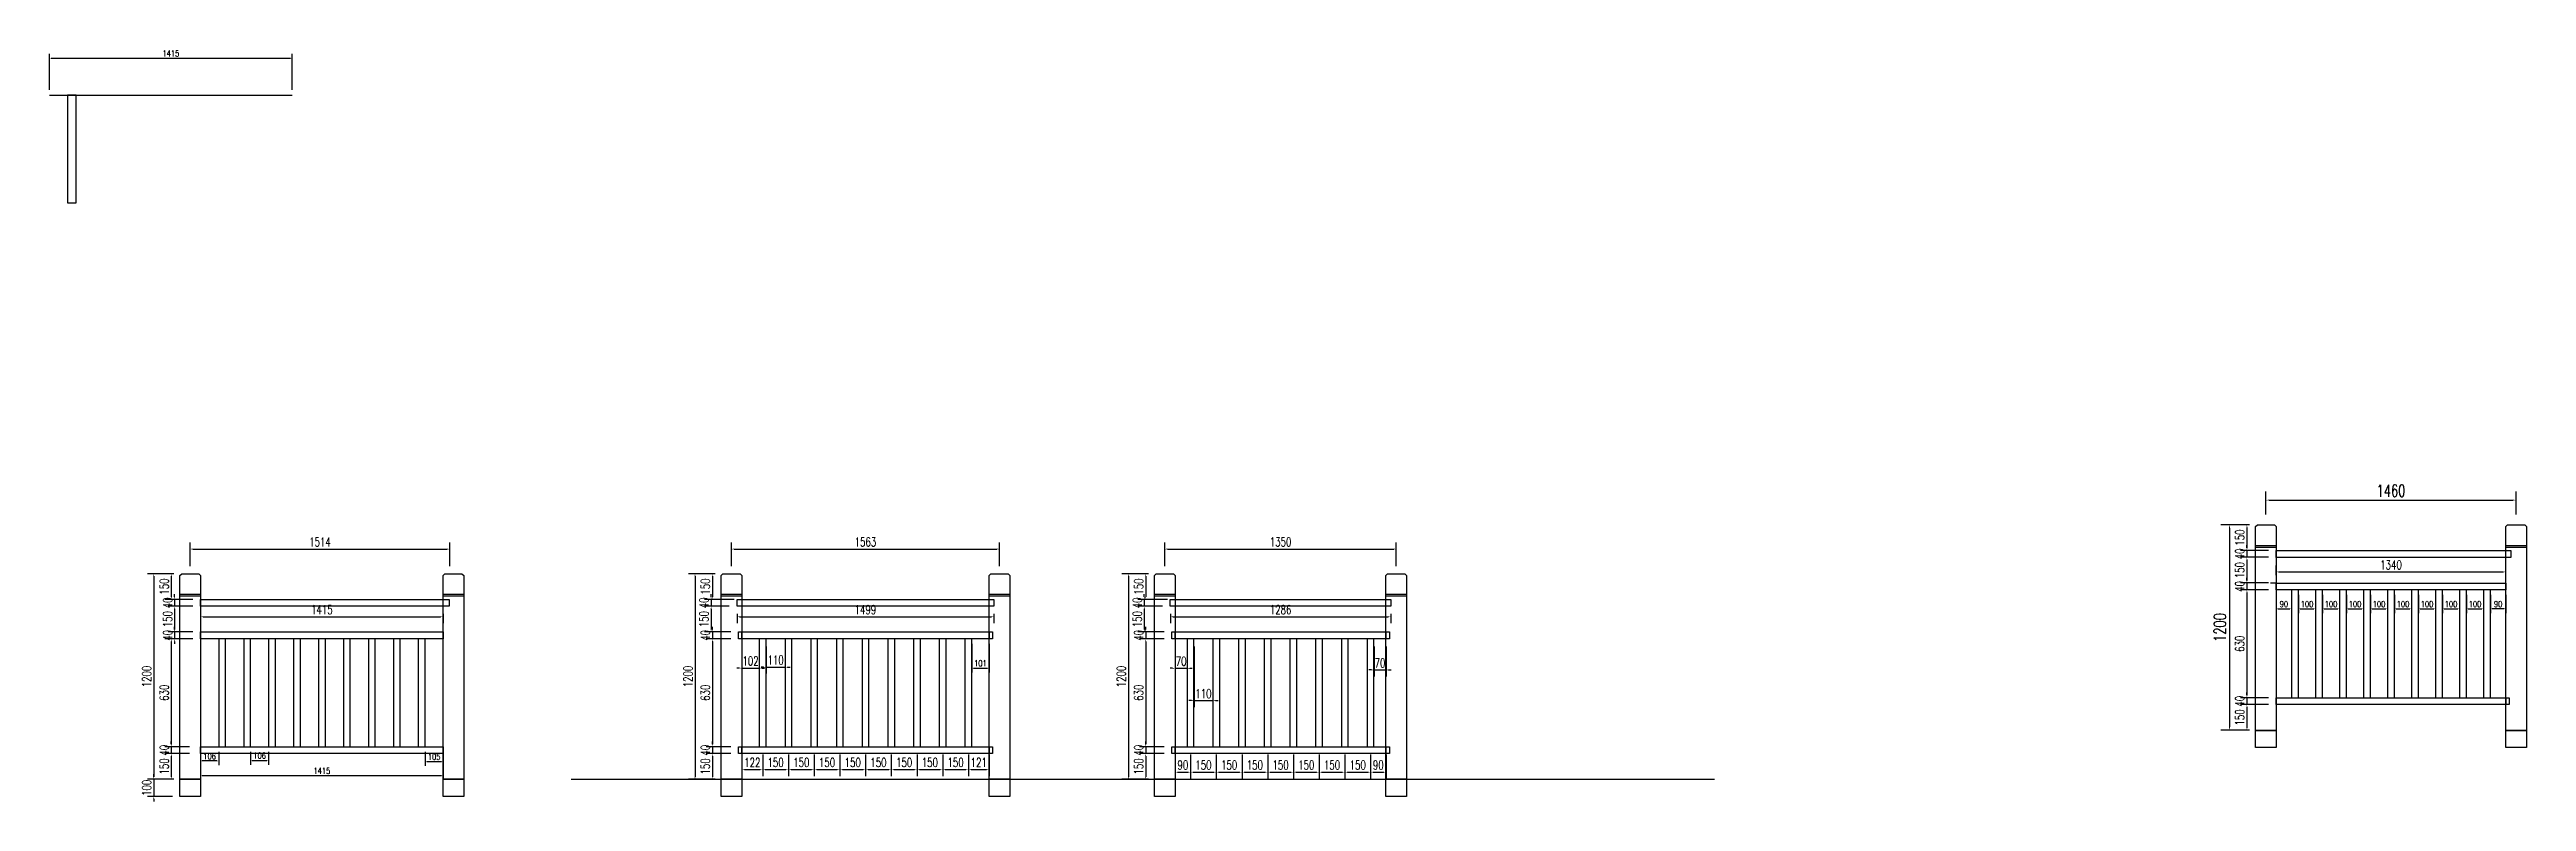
# Model space of a CAD drawing. Header units: millimetres. Extents: x -38645 to 143575, y -84298 to 156976.
# Drawn here: x 103269 to 117719, y -74468 to -70077 of the extents above; entities that cross this region are included whole.
import ezdxf

# ---------------------------------------------------------------- set-up
doc = ezdxf.new("R2010")
doc.units = ezdxf.units.MM
doc.header["$LTSCALE"] = 1000
doc.layers.add('W-PLASTIC_RAILINGS塑木栏杆', color=6, linetype='Continuous')
doc.layers.add('W-STEEL_FRAME钢架', color=3, linetype='Continuous')
doc.styles.add('STANDARD_T3', font='simplex.shx', dxfattribs={"width": 0.7, "bigfont": 'gbcbig.shx'})
doc.dimstyles.new('W&&10', dxfattribs={"dimtxt": 35, "dimasz": 10, "dimexe": 25, "dimexo": 30, "dimgap": 10, "dimtad": 1, "dimdec": 0, "dimzin": 0, "dimdsep": 46, "dimtxsty": 'STANDARD_T3', "dimcen": 0.09, "dimclrd": 1, "dimclre": 1, "dimclrt": 7, "dimazin": 2, "dimtfac": 1, "dimtdec": 0, "dimtix": 1, "dimtmove": 2, "dimatfit": 3, "dimfxl": 100, "dimtolj": 1, "dimtzin": 0, "dimarcsym": 0})
doc.dimstyles.new('W&&15', dxfattribs={"dimtxt": 52.5, "dimasz": 15, "dimexe": 37.5, "dimexo": 45, "dimgap": 15, "dimtad": 1, "dimdec": 0, "dimzin": 0, "dimdsep": 46, "dimtxsty": 'STANDARD_T3', "dimcen": 0.09, "dimclrd": 1, "dimclre": 1, "dimclrt": 7, "dimazin": 2, "dimtfac": 1, "dimtdec": 0, "dimtix": 1, "dimtmove": 2, "dimatfit": 3, "dimfxl": 100, "dimtolj": 1, "dimtzin": 0, "dimarcsym": 0})
doc.dimstyles.new('W&&20', dxfattribs={"dimtxt": 70, "dimasz": 20, "dimexe": 50, "dimexo": 60, "dimgap": 20, "dimtad": 1, "dimdec": 0, "dimzin": 0, "dimdsep": 46, "dimtxsty": 'STANDARD_T3', "dimcen": 0.09, "dimclrd": 1, "dimclre": 1, "dimclrt": 7, "dimazin": 2, "dimtfac": 1, "dimtdec": 0, "dimtix": 1, "dimtmove": 2, "dimatfit": 3, "dimfxl": 100, "dimtolj": 1, "dimtzin": 0, "dimarcsym": 0})

msp = doc.modelspace()

# ---------------------------------------------------------------- blocks, each defined once
blk = doc.blocks.new('*D65')
at = {"layer": 'Defpoints', "color": 0, "transparency": 16777216}
for p in [(105604, -72994), (104090, -73138), (105604, -73138)]:
    blk.add_point(p, dxfattribs=at)
at = {"layer": 'W-PLASTIC_RAILINGS塑木栏杆', "color": 1, "lineweight": -2, "transparency": 16777216}
for p, q in [((104090, -73093), (104090, -72956)), ((105604, -73093), (105604, -72956)), ((104105, -72994), (105589, -72994))]:
    blk.add_line(p, q, dxfattribs=at)
at = {"layer": 'W-PLASTIC_RAILINGS塑木栏杆', "color": 1, "transparency": 16777216}
for points in [[(104105, -72991), (104105, -72996), (104090, -72994)], [(105589, -72991), (105589, -72996), (105604, -72994)]]:
    blk.add_solid(points, dxfattribs=at)
at = {"layer": 'W-PLASTIC_RAILINGS塑木栏杆', "color": 7, "transparency": 16777216, "insert": (104847, -72952), "char_height": 52.5, "attachment_point": 5, "style": 'STANDARD_T3'}
blk.add_mtext('\\A1;1514', dxfattribs=at)
blk = doc.blocks.new('*D66')
at = {"layer": 'Defpoints', "color": 0, "transparency": 16777216}
for p in [(104040, -73138), (103877, -74338), (104040, -74338)]:
    blk.add_point(p, dxfattribs=at)
at = {"layer": 'W-PLASTIC_RAILINGS塑木栏杆', "color": 1, "lineweight": -2, "transparency": 16777216}
for p, q in [((103995, -73138), (103840, -73138)), ((103877, -73153), (103877, -74323)), ((103995, -74338), (103840, -74338))]:
    blk.add_line(p, q, dxfattribs=at)
at = {"layer": 'W-PLASTIC_RAILINGS塑木栏杆', "color": 1, "transparency": 16777216}
for points in [[(103875, -73153), (103880, -73153), (103877, -73138)], [(103875, -74323), (103880, -74323), (103877, -74338)]]:
    blk.add_solid(points, dxfattribs=at)
at = {"layer": 'W-PLASTIC_RAILINGS塑木栏杆', "color": 7, "transparency": 16777216, "insert": (103836, -73738), "char_height": 52.5, "attachment_point": 5, "rotation": 90, "style": 'STANDARD_T3'}
blk.add_mtext('\\A1;1200', dxfattribs=at)
blk = doc.blocks.new('*D70')
at = {"layer": 'Defpoints', "color": 0, "transparency": 16777216}
for p in [(104040, -73138), (103979, -73288), (104150, -73288)]:
    blk.add_point(p, dxfattribs=at)
at = {"layer": 'W-PLASTIC_RAILINGS塑木栏杆', "color": 1, "lineweight": -2, "transparency": 16777216}
for p, q in [((103995, -73138), (103942, -73138)), ((103979, -73153), (103979, -73273)), ((104105, -73288), (103942, -73288))]:
    blk.add_line(p, q, dxfattribs=at)
at = {"layer": 'W-PLASTIC_RAILINGS塑木栏杆', "color": 1, "transparency": 16777216}
for points in [[(103977, -73153), (103982, -73153), (103979, -73138)], [(103977, -73273), (103982, -73273), (103979, -73288)]]:
    blk.add_solid(points, dxfattribs=at)
at = {"layer": 'W-PLASTIC_RAILINGS塑木栏杆', "color": 7, "transparency": 16777216, "insert": (103938, -73213), "char_height": 52.5, "attachment_point": 5, "rotation": 90, "style": 'STANDARD_T3'}
blk.add_mtext('\\A1;150', dxfattribs=at)
blk = doc.blocks.new('*D71')
at = {"layer": 'Defpoints', "color": 0, "transparency": 16777216}
for p in [(103999, -73328), (104150, -73288), (104150, -73328)]:
    blk.add_point(p, dxfattribs=at)
at = {"layer": 'W-PLASTIC_RAILINGS塑木栏杆', "color": 1, "lineweight": -2, "transparency": 16777216}
for p, q in [((103999, -73273), (103999, -73258)), ((104105, -73288), (103962, -73288)), ((104105, -73328), (103962, -73328)), ((103999, -73288), (103999, -73328)), ((103999, -73343), (103999, -73358))]:
    blk.add_line(p, q, dxfattribs=at)
at = {"layer": 'W-PLASTIC_RAILINGS塑木栏杆', "color": 1, "transparency": 16777216}
for points in [[(103997, -73273), (104002, -73273), (103999, -73288)], [(103997, -73343), (104002, -73343), (103999, -73328)]]:
    blk.add_solid(points, dxfattribs=at)
at = {"layer": 'W-PLASTIC_RAILINGS塑木栏杆', "color": 7, "transparency": 16777216, "insert": (103958, -73308), "char_height": 52.5, "attachment_point": 5, "rotation": 90, "style": 'STANDARD_T3'}
blk.add_mtext('\\A1;40', dxfattribs=at)
blk = doc.blocks.new('*D72')
at = {"layer": 'Defpoints', "color": 0, "transparency": 16777216}
for p in [(104150, -73328), (103999, -73478), (104150, -73478)]:
    blk.add_point(p, dxfattribs=at)
at = {"layer": 'W-PLASTIC_RAILINGS塑木栏杆', "color": 1, "lineweight": -2, "transparency": 16777216}
for p, q in [((104105, -73328), (103962, -73328)), ((103999, -73343), (103999, -73463)), ((104105, -73478), (103962, -73478))]:
    blk.add_line(p, q, dxfattribs=at)
at = {"layer": 'W-PLASTIC_RAILINGS塑木栏杆', "color": 1, "transparency": 16777216}
for points in [[(103997, -73343), (104002, -73343), (103999, -73328)], [(103997, -73463), (104002, -73463), (103999, -73478)]]:
    blk.add_solid(points, dxfattribs=at)
at = {"layer": 'W-PLASTIC_RAILINGS塑木栏杆', "color": 7, "transparency": 16777216, "insert": (103958, -73403), "char_height": 52.5, "attachment_point": 5, "rotation": 90, "style": 'STANDARD_T3'}
blk.add_mtext('\\A1;150', dxfattribs=at)
blk = doc.blocks.new('*D73')
at = {"layer": 'Defpoints', "color": 0, "transparency": 16777216}
for p in [(103999, -73518), (104150, -73478), (104150, -73518)]:
    blk.add_point(p, dxfattribs=at)
at = {"layer": 'W-PLASTIC_RAILINGS塑木栏杆', "color": 1, "lineweight": -2, "transparency": 16777216}
for p, q in [((104105, -73478), (103962, -73478)), ((104105, -73518), (103962, -73518)), ((103999, -73463), (103999, -73448)), ((103999, -73478), (103999, -73518)), ((103999, -73533), (103999, -73548))]:
    blk.add_line(p, q, dxfattribs=at)
at = {"layer": 'W-PLASTIC_RAILINGS塑木栏杆', "color": 1, "transparency": 16777216}
for points in [[(103997, -73463), (104002, -73463), (103999, -73478)], [(103997, -73533), (104002, -73533), (103999, -73518)]]:
    blk.add_solid(points, dxfattribs=at)
at = {"layer": 'W-PLASTIC_RAILINGS塑木栏杆', "color": 7, "transparency": 16777216, "insert": (103958, -73498), "char_height": 52.5, "attachment_point": 5, "rotation": 90, "style": 'STANDARD_T3'}
blk.add_mtext('\\A1;40', dxfattribs=at)
blk = doc.blocks.new('*D74')
at = {"layer": 'Defpoints', "color": 0, "transparency": 16777216}
for p in [(104150, -73518), (103979, -74148), (104130, -74148)]:
    blk.add_point(p, dxfattribs=at)
at = {"layer": 'W-PLASTIC_RAILINGS塑木栏杆', "color": 1, "lineweight": -2, "transparency": 16777216}
for p, q in [((104105, -73518), (103942, -73518)), ((103979, -73533), (103979, -74133)), ((104085, -74148), (103942, -74148))]:
    blk.add_line(p, q, dxfattribs=at)
at = {"layer": 'W-PLASTIC_RAILINGS塑木栏杆', "color": 1, "transparency": 16777216}
for points in [[(103977, -73533), (103982, -73533), (103979, -73518)], [(103977, -74133), (103982, -74133), (103979, -74148)]]:
    blk.add_solid(points, dxfattribs=at)
at = {"layer": 'W-PLASTIC_RAILINGS塑木栏杆', "color": 7, "transparency": 16777216, "insert": (103938, -73833), "char_height": 52.5, "attachment_point": 5, "rotation": 90, "style": 'STANDARD_T3'}
blk.add_mtext('\\A1;630', dxfattribs=at)
blk = doc.blocks.new('*D75')
at = {"layer": 'Defpoints', "color": 0, "transparency": 16777216}
for p in [(103979, -74188), (104130, -74148), (104130, -74188)]:
    blk.add_point(p, dxfattribs=at)
at = {"layer": 'W-PLASTIC_RAILINGS塑木栏杆', "color": 1, "lineweight": -2, "transparency": 16777216}
for p, q in [((103979, -74133), (103979, -74118)), ((104085, -74148), (103942, -74148)), ((104085, -74188), (103942, -74188)), ((103979, -74148), (103979, -74188)), ((103979, -74203), (103979, -74218))]:
    blk.add_line(p, q, dxfattribs=at)
at = {"layer": 'W-PLASTIC_RAILINGS塑木栏杆', "color": 1, "transparency": 16777216}
for points in [[(103977, -74133), (103982, -74133), (103979, -74148)], [(103977, -74203), (103982, -74203), (103979, -74188)]]:
    blk.add_solid(points, dxfattribs=at)
at = {"layer": 'W-PLASTIC_RAILINGS塑木栏杆', "color": 7, "transparency": 16777216, "insert": (103938, -74168), "char_height": 52.5, "attachment_point": 5, "rotation": 90, "style": 'STANDARD_T3'}
blk.add_mtext('\\A1;40', dxfattribs=at)
blk = doc.blocks.new('*D76')
at = {"layer": 'Defpoints', "color": 0, "transparency": 16777216}
for p in [(104130, -74188), (103979, -74338), (104040, -74338)]:
    blk.add_point(p, dxfattribs=at)
at = {"layer": 'W-PLASTIC_RAILINGS塑木栏杆', "color": 1, "lineweight": -2, "transparency": 16777216}
for p, q in [((104085, -74188), (103942, -74188)), ((103979, -74203), (103979, -74323)), ((103995, -74338), (103942, -74338))]:
    blk.add_line(p, q, dxfattribs=at)
at = {"layer": 'W-PLASTIC_RAILINGS塑木栏杆', "color": 1, "transparency": 16777216}
for points in [[(103977, -74203), (103982, -74203), (103979, -74188)], [(103977, -74323), (103982, -74323), (103979, -74338)]]:
    blk.add_solid(points, dxfattribs=at)
at = {"layer": 'W-PLASTIC_RAILINGS塑木栏杆', "color": 7, "transparency": 16777216, "insert": (103938, -74263), "char_height": 52.5, "attachment_point": 5, "rotation": 90, "style": 'STANDARD_T3'}
blk.add_mtext('\\A1;150', dxfattribs=at)
blk = doc.blocks.new('*D77')
at = {"layer": 'Defpoints', "color": 0, "transparency": 16777216}
for p in [(104150, -73328), (105565, -73328), (105565, -73389)]:
    blk.add_point(p, dxfattribs=at)
at = {"layer": 'W-PLASTIC_RAILINGS塑木栏杆', "color": 1, "lineweight": -2, "transparency": 16777216}
for p, q in [((104150, -73373), (104150, -73427)), ((104165, -73389), (105550, -73389)), ((105565, -73373), (105565, -73427))]:
    blk.add_line(p, q, dxfattribs=at)
at = {"layer": 'W-PLASTIC_RAILINGS塑木栏杆', "color": 1, "transparency": 16777216}
for points in [[(104165, -73387), (104165, -73392), (104150, -73389)], [(105550, -73387), (105550, -73392), (105565, -73389)]]:
    blk.add_solid(points, dxfattribs=at)
at = {"layer": 'W-PLASTIC_RAILINGS塑木栏杆', "color": 7, "transparency": 16777216, "insert": (104858, -73348), "char_height": 52.5, "attachment_point": 5, "style": 'STANDARD_T3'}
blk.add_mtext('\\A1;1415', dxfattribs=at)
blk = doc.blocks.new('*D80')
at = {"layer": 'Defpoints', "color": 0, "transparency": 16777216}
for p in [(108811, -72994), (107248, -73138), (108811, -73138)]:
    blk.add_point(p, dxfattribs=at)
at = {"layer": 'W-PLASTIC_RAILINGS塑木栏杆', "color": 1, "lineweight": -2, "transparency": 16777216}
for p, q in [((107248, -73093), (107248, -72956)), ((108811, -73093), (108811, -72956)), ((107263, -72994), (108796, -72994))]:
    blk.add_line(p, q, dxfattribs=at)
at = {"layer": 'W-PLASTIC_RAILINGS塑木栏杆', "color": 1, "transparency": 16777216}
for points in [[(107263, -72991), (107263, -72996), (107248, -72994)], [(108796, -72991), (108796, -72996), (108811, -72994)]]:
    blk.add_solid(points, dxfattribs=at)
at = {"layer": 'W-PLASTIC_RAILINGS塑木栏杆', "color": 7, "transparency": 16777216, "insert": (108029, -72952), "char_height": 52.5, "attachment_point": 5, "style": 'STANDARD_T3'}
blk.add_mtext('\\A1;1563', dxfattribs=at)
blk = doc.blocks.new('*D81')
at = {"layer": 'Defpoints', "color": 0, "transparency": 16777216}
for p in [(107198, -73138), (107035, -74338), (107198, -74338)]:
    blk.add_point(p, dxfattribs=at)
at = {"layer": 'W-PLASTIC_RAILINGS塑木栏杆', "color": 1, "lineweight": -2, "transparency": 16777216}
for p, q in [((107153, -73138), (106997, -73138)), ((107035, -73153), (107035, -74323)), ((107153, -74338), (106997, -74338))]:
    blk.add_line(p, q, dxfattribs=at)
at = {"layer": 'W-PLASTIC_RAILINGS塑木栏杆', "color": 1, "transparency": 16777216}
for points in [[(107032, -73153), (107037, -73153), (107035, -73138)], [(107032, -74323), (107037, -74323), (107035, -74338)]]:
    blk.add_solid(points, dxfattribs=at)
at = {"layer": 'W-PLASTIC_RAILINGS塑木栏杆', "color": 7, "transparency": 16777216, "insert": (106994, -73738), "char_height": 52.5, "attachment_point": 5, "rotation": 90, "style": 'STANDARD_T3'}
blk.add_mtext('\\A1;1200', dxfattribs=at)
blk = doc.blocks.new('*U78')
at = {"layer": 'W-PLASTIC_RAILINGS塑木栏杆'}
blk.add_lwpolyline([(20, 315), (-20, 315), (-20, -315), (20, -315)], close=True, dxfattribs=at)
blk = doc.blocks.new('*U79')
at = {"layer": 'W-PLASTIC_RAILINGS塑木栏杆', "color": 0, "linetype": 'ByBlock', "lineweight": -2, "transparency": 16777216}
for p in [(0, 0), (150, 0), (300, 0), (450, 0), (600, 0), (750, 0), (900, 0), (1050, 0), (1200, 0)]:
    blk.add_blockref('*U78', p, dxfattribs=at)
blk = doc.blocks.new('*D82')
at = {"layer": 'Defpoints', "color": 0, "transparency": 16777216}
for p in [(107450, -73518), (107560, -73518), (107560, -73684)]:
    blk.add_point(p, dxfattribs=at)
at = {"layer": 'W-PLASTIC_RAILINGS塑木栏杆', "color": 1, "lineweight": -2, "transparency": 16777216}
for p, q in [((107435, -73684), (107420, -73684)), ((107450, -73563), (107450, -73721)), ((107450, -73684), (107560, -73684)), ((107560, -73563), (107560, -73721)), ((107575, -73684), (107590, -73684))]:
    blk.add_line(p, q, dxfattribs=at)
at = {"layer": 'W-PLASTIC_RAILINGS塑木栏杆', "color": 1, "transparency": 16777216}
for points in [[(107435, -73681), (107435, -73686), (107450, -73684)], [(107575, -73681), (107575, -73686), (107560, -73684)]]:
    blk.add_solid(points, dxfattribs=at)
at = {"layer": 'W-PLASTIC_RAILINGS塑木栏杆', "color": 7, "transparency": 16777216, "insert": (107505, -73642), "char_height": 52.5, "attachment_point": 5, "style": 'STANDARD_T3'}
blk.add_mtext('\\A1;110', dxfattribs=at)
blk = doc.blocks.new('*D83')
at = {"layer": 'Defpoints', "color": 0, "transparency": 16777216}
for p in [(107198, -73138), (107137, -73288), (107308, -73288)]:
    blk.add_point(p, dxfattribs=at)
at = {"layer": 'W-PLASTIC_RAILINGS塑木栏杆', "color": 1, "lineweight": -2, "transparency": 16777216}
for p, q in [((107153, -73138), (107099, -73138)), ((107137, -73153), (107137, -73273)), ((107263, -73288), (107099, -73288))]:
    blk.add_line(p, q, dxfattribs=at)
at = {"layer": 'W-PLASTIC_RAILINGS塑木栏杆', "color": 1, "transparency": 16777216}
for points in [[(107134, -73153), (107139, -73153), (107137, -73138)], [(107134, -73273), (107139, -73273), (107137, -73288)]]:
    blk.add_solid(points, dxfattribs=at)
at = {"layer": 'W-PLASTIC_RAILINGS塑木栏杆', "color": 7, "transparency": 16777216, "insert": (107095, -73213), "char_height": 52.5, "attachment_point": 5, "rotation": 90, "style": 'STANDARD_T3'}
blk.add_mtext('\\A1;150', dxfattribs=at)
blk = doc.blocks.new('*D84')
at = {"layer": 'Defpoints', "color": 0, "transparency": 16777216}
for p in [(107129, -73328), (107280, -73328), (107308, -73288)]:
    blk.add_point(p, dxfattribs=at)
at = {"layer": 'W-PLASTIC_RAILINGS塑木栏杆', "color": 1, "lineweight": -2, "transparency": 16777216}
for p, q in [((107129, -73273), (107129, -73258)), ((107263, -73288), (107091, -73288)), ((107235, -73328), (107091, -73328)), ((107129, -73288), (107129, -73328)), ((107129, -73343), (107129, -73358))]:
    blk.add_line(p, q, dxfattribs=at)
at = {"layer": 'W-PLASTIC_RAILINGS塑木栏杆', "color": 1, "transparency": 16777216}
for points in [[(107126, -73273), (107131, -73273), (107129, -73288)], [(107126, -73343), (107131, -73343), (107129, -73328)]]:
    blk.add_solid(points, dxfattribs=at)
at = {"layer": 'W-PLASTIC_RAILINGS塑木栏杆', "color": 7, "transparency": 16777216, "insert": (107087, -73308), "char_height": 52.5, "attachment_point": 5, "rotation": 90, "style": 'STANDARD_T3'}
blk.add_mtext('\\A1;40', dxfattribs=at)
blk = doc.blocks.new('*D85')
at = {"layer": 'Defpoints', "color": 0, "transparency": 16777216}
for p in [(107280, -73328), (107129, -73478), (107288, -73478)]:
    blk.add_point(p, dxfattribs=at)
at = {"layer": 'W-PLASTIC_RAILINGS塑木栏杆', "color": 1, "lineweight": -2, "transparency": 16777216}
for p, q in [((107235, -73328), (107091, -73328)), ((107129, -73343), (107129, -73463)), ((107243, -73478), (107091, -73478))]:
    blk.add_line(p, q, dxfattribs=at)
at = {"layer": 'W-PLASTIC_RAILINGS塑木栏杆', "color": 1, "transparency": 16777216}
for points in [[(107126, -73343), (107131, -73343), (107129, -73328)], [(107126, -73463), (107131, -73463), (107129, -73478)]]:
    blk.add_solid(points, dxfattribs=at)
at = {"layer": 'W-PLASTIC_RAILINGS塑木栏杆', "color": 7, "transparency": 16777216, "insert": (107087, -73403), "char_height": 52.5, "attachment_point": 5, "rotation": 90, "style": 'STANDARD_T3'}
blk.add_mtext('\\A1;150', dxfattribs=at)
blk = doc.blocks.new('*D86')
at = {"layer": 'Defpoints', "color": 0, "transparency": 16777216}
for p in [(107137, -73518), (107288, -73478), (107288, -73518)]:
    blk.add_point(p, dxfattribs=at)
at = {"layer": 'W-PLASTIC_RAILINGS塑木栏杆', "color": 1, "lineweight": -2, "transparency": 16777216}
for p, q in [((107243, -73478), (107099, -73478)), ((107243, -73518), (107099, -73518)), ((107137, -73463), (107137, -73448)), ((107137, -73478), (107137, -73518)), ((107137, -73533), (107137, -73548))]:
    blk.add_line(p, q, dxfattribs=at)
at = {"layer": 'W-PLASTIC_RAILINGS塑木栏杆', "color": 1, "transparency": 16777216}
for points in [[(107134, -73463), (107139, -73463), (107137, -73478)], [(107134, -73533), (107139, -73533), (107137, -73518)]]:
    blk.add_solid(points, dxfattribs=at)
at = {"layer": 'W-PLASTIC_RAILINGS塑木栏杆', "color": 7, "transparency": 16777216, "insert": (107095, -73498), "char_height": 52.5, "attachment_point": 5, "rotation": 90, "style": 'STANDARD_T3'}
blk.add_mtext('\\A1;40', dxfattribs=at)
blk = doc.blocks.new('*D87')
at = {"layer": 'Defpoints', "color": 0, "transparency": 16777216}
for p in [(107288, -73518), (107137, -74148), (107288, -74148)]:
    blk.add_point(p, dxfattribs=at)
at = {"layer": 'W-PLASTIC_RAILINGS塑木栏杆', "color": 1, "lineweight": -2, "transparency": 16777216}
for p, q in [((107243, -73518), (107099, -73518)), ((107137, -73533), (107137, -74133)), ((107243, -74148), (107099, -74148))]:
    blk.add_line(p, q, dxfattribs=at)
at = {"layer": 'W-PLASTIC_RAILINGS塑木栏杆', "color": 1, "transparency": 16777216}
for points in [[(107134, -73533), (107139, -73533), (107137, -73518)], [(107134, -74133), (107139, -74133), (107137, -74148)]]:
    blk.add_solid(points, dxfattribs=at)
at = {"layer": 'W-PLASTIC_RAILINGS塑木栏杆', "color": 7, "transparency": 16777216, "insert": (107095, -73833), "char_height": 52.5, "attachment_point": 5, "rotation": 90, "style": 'STANDARD_T3'}
blk.add_mtext('\\A1;630', dxfattribs=at)
blk = doc.blocks.new('*D88')
at = {"layer": 'Defpoints', "color": 0, "transparency": 16777216}
for p in [(107137, -74188), (107288, -74148), (107288, -74188)]:
    blk.add_point(p, dxfattribs=at)
at = {"layer": 'W-PLASTIC_RAILINGS塑木栏杆', "color": 1, "lineweight": -2, "transparency": 16777216}
for p, q in [((107137, -74133), (107137, -74118)), ((107243, -74148), (107099, -74148)), ((107243, -74188), (107099, -74188)), ((107137, -74148), (107137, -74188)), ((107137, -74203), (107137, -74218))]:
    blk.add_line(p, q, dxfattribs=at)
at = {"layer": 'W-PLASTIC_RAILINGS塑木栏杆', "color": 1, "transparency": 16777216}
for points in [[(107134, -74133), (107139, -74133), (107137, -74148)], [(107134, -74203), (107139, -74203), (107137, -74188)]]:
    blk.add_solid(points, dxfattribs=at)
at = {"layer": 'W-PLASTIC_RAILINGS塑木栏杆', "color": 7, "transparency": 16777216, "insert": (107095, -74168), "char_height": 52.5, "attachment_point": 5, "rotation": 90, "style": 'STANDARD_T3'}
blk.add_mtext('\\A1;40', dxfattribs=at)
blk = doc.blocks.new('*D89')
at = {"layer": 'Defpoints', "color": 0, "transparency": 16777216}
for p in [(107288, -74188), (107137, -74338), (107198, -74338)]:
    blk.add_point(p, dxfattribs=at)
at = {"layer": 'W-PLASTIC_RAILINGS塑木栏杆', "color": 1, "lineweight": -2, "transparency": 16777216}
for p, q in [((107243, -74188), (107099, -74188)), ((107137, -74203), (107137, -74323)), ((107153, -74338), (107099, -74338))]:
    blk.add_line(p, q, dxfattribs=at)
at = {"layer": 'W-PLASTIC_RAILINGS塑木栏杆', "color": 1, "transparency": 16777216}
for points in [[(107134, -74203), (107139, -74203), (107137, -74188)], [(107134, -74323), (107139, -74323), (107137, -74338)]]:
    blk.add_solid(points, dxfattribs=at)
at = {"layer": 'W-PLASTIC_RAILINGS塑木栏杆', "color": 7, "transparency": 16777216, "insert": (107095, -74263), "char_height": 52.5, "attachment_point": 5, "rotation": 90, "style": 'STANDARD_T3'}
blk.add_mtext('\\A1;150', dxfattribs=at)
blk = doc.blocks.new('*D90')
at = {"layer": 'Defpoints', "color": 0, "transparency": 16777216}
for p in [(107280, -73328), (108779, -73328), (108779, -73389)]:
    blk.add_point(p, dxfattribs=at)
at = {"layer": 'W-PLASTIC_RAILINGS塑木栏杆', "color": 1, "lineweight": -2, "transparency": 16777216}
for p, q in [((107280, -73373), (107280, -73427)), ((107295, -73389), (108764, -73389)), ((108779, -73373), (108779, -73427))]:
    blk.add_line(p, q, dxfattribs=at)
at = {"layer": 'W-PLASTIC_RAILINGS塑木栏杆', "color": 1, "transparency": 16777216}
for points in [[(107295, -73387), (107295, -73392), (107280, -73389)], [(108764, -73387), (108764, -73392), (108779, -73389)]]:
    blk.add_solid(points, dxfattribs=at)
at = {"layer": 'W-PLASTIC_RAILINGS塑木栏杆', "color": 7, "transparency": 16777216, "insert": (108029, -73348), "char_height": 52.5, "attachment_point": 5, "style": 'STANDARD_T3'}
blk.add_mtext('\\A1;1499', dxfattribs=at)
blk = doc.blocks.new('*D98')
at = {"layer": 'Defpoints', "color": 0, "transparency": 16777216}
for p in [(107308, -73518), (107410, -73518), (107410, -73689)]:
    blk.add_point(p, dxfattribs=at)
at = {"layer": 'W-PLASTIC_RAILINGS塑木栏杆', "color": 1, "lineweight": -2, "transparency": 16777216}
for p, q in [((107293, -73689), (107278, -73689)), ((107308, -73563), (107308, -73726)), ((107308, -73689), (107410, -73689)), ((107410, -73563), (107410, -73726)), ((107425, -73689), (107440, -73689))]:
    blk.add_line(p, q, dxfattribs=at)
at = {"layer": 'W-PLASTIC_RAILINGS塑木栏杆', "color": 1, "transparency": 16777216}
for points in [[(107293, -73686), (107293, -73691), (107308, -73689)], [(107425, -73686), (107425, -73691), (107410, -73689)]]:
    blk.add_solid(points, dxfattribs=at)
at = {"layer": 'W-PLASTIC_RAILINGS塑木栏杆', "color": 7, "transparency": 16777216, "insert": (107359, -73647), "char_height": 52.5, "attachment_point": 5, "style": 'STANDARD_T3'}
blk.add_mtext('\\A1;102', dxfattribs=at)
blk = doc.blocks.new('*D99')
at = {"layer": 'Defpoints', "color": 0, "transparency": 16777216}
for p in [(108650, -73518), (108751, -73518), (108751, -73689)]:
    blk.add_point(p, dxfattribs=at)
at = {"layer": 'W-PLASTIC_RAILINGS塑木栏杆', "color": 1, "lineweight": -2, "transparency": 16777216}
for p, q in [((108650, -73548), (108650, -73714)), ((108751, -73548), (108751, -73714)), ((108660, -73689), (108741, -73689))]:
    blk.add_line(p, q, dxfattribs=at)
at = {"layer": 'W-PLASTIC_RAILINGS塑木栏杆', "color": 1, "transparency": 16777216}
for points in [[(108660, -73687), (108660, -73690), (108650, -73689)], [(108741, -73687), (108741, -73690), (108751, -73689)]]:
    blk.add_solid(points, dxfattribs=at)
at = {"layer": 'W-PLASTIC_RAILINGS塑木栏杆', "color": 7, "transparency": 16777216, "insert": (108700, -73661), "char_height": 35, "attachment_point": 5, "style": 'STANDARD_T3'}
blk.add_mtext('\\A1;101', dxfattribs=at)
blk = doc.blocks.new('*D104')
at = {"layer": 'Defpoints', "color": 0, "transparency": 16777216}
for p in [(111126, -72994), (109776, -73138), (111126, -73138)]:
    blk.add_point(p, dxfattribs=at)
at = {"layer": 'W-PLASTIC_RAILINGS塑木栏杆', "color": 1, "lineweight": -2, "transparency": 16777216}
for p, q in [((109776, -73093), (109776, -72956)), ((111126, -73093), (111126, -72956)), ((109791, -72994), (111111, -72994))]:
    blk.add_line(p, q, dxfattribs=at)
at = {"layer": 'W-PLASTIC_RAILINGS塑木栏杆', "color": 1, "transparency": 16777216}
for points in [[(109791, -72991), (109791, -72996), (109776, -72994)], [(111111, -72991), (111111, -72996), (111126, -72994)]]:
    blk.add_solid(points, dxfattribs=at)
at = {"layer": 'W-PLASTIC_RAILINGS塑木栏杆', "color": 7, "transparency": 16777216, "insert": (110451, -72952), "char_height": 52.5, "attachment_point": 5, "style": 'STANDARD_T3'}
blk.add_mtext('\\A1;1350', dxfattribs=at)
blk = doc.blocks.new('*D105')
at = {"layer": 'Defpoints', "color": 0, "transparency": 16777216}
for p in [(109726, -73138), (109563, -74338), (109726, -74338)]:
    blk.add_point(p, dxfattribs=at)
at = {"layer": 'W-PLASTIC_RAILINGS塑木栏杆', "color": 1, "lineweight": -2, "transparency": 16777216}
for p, q in [((109681, -73138), (109525, -73138)), ((109563, -73153), (109563, -74323)), ((109681, -74338), (109525, -74338))]:
    blk.add_line(p, q, dxfattribs=at)
at = {"layer": 'W-PLASTIC_RAILINGS塑木栏杆', "color": 1, "transparency": 16777216}
for points in [[(109560, -73153), (109565, -73153), (109563, -73138)], [(109560, -74323), (109565, -74323), (109563, -74338)]]:
    blk.add_solid(points, dxfattribs=at)
at = {"layer": 'W-PLASTIC_RAILINGS塑木栏杆', "color": 7, "transparency": 16777216, "insert": (109521, -73738), "char_height": 52.5, "attachment_point": 5, "rotation": 90, "style": 'STANDARD_T3'}
blk.add_mtext('\\A1;1200', dxfattribs=at)
blk = doc.blocks.new('*U102')
at = {"layer": 'W-PLASTIC_RAILINGS塑木栏杆'}
blk.add_lwpolyline([(20, 315), (-20, 315), (-20, -315), (20, -315)], close=True, dxfattribs=at)
blk = doc.blocks.new('*U103')
at = {"layer": 'W-PLASTIC_RAILINGS塑木栏杆', "color": 0, "linetype": 'ByBlock', "lineweight": -2, "transparency": 16777216}
for p in [(0, 0), (150, 0), (300, 0), (450, 0), (600, 0), (750, 0), (900, 0), (1050, 0)]:
    blk.add_blockref('*U102', p, dxfattribs=at)
blk = doc.blocks.new('*D106')
at = {"layer": 'Defpoints', "color": 0, "transparency": 16777216}
for p in [(109946, -73518), (110056, -73518), (110056, -73879)]:
    blk.add_point(p, dxfattribs=at)
at = {"layer": 'W-STEEL_FRAME钢架', "color": 1, "lineweight": -2, "transparency": 16777216}
for p, q in [((109946, -73563), (109946, -73917)), ((110056, -73563), (110056, -73917)), ((109931, -73879), (109916, -73879)), ((109946, -73879), (110056, -73879)), ((110071, -73879), (110086, -73879))]:
    blk.add_line(p, q, dxfattribs=at)
at = {"layer": 'W-STEEL_FRAME钢架', "color": 1, "transparency": 16777216}
for points in [[(109931, -73877), (109931, -73882), (109946, -73879)], [(110071, -73877), (110071, -73882), (110056, -73879)]]:
    blk.add_solid(points, dxfattribs=at)
at = {"layer": 'W-STEEL_FRAME钢架', "color": 7, "transparency": 16777216, "insert": (110001, -73838), "char_height": 52.5, "attachment_point": 5, "style": 'STANDARD_T3'}
blk.add_mtext('\\A1;110', dxfattribs=at)
blk = doc.blocks.new('*D107')
at = {"layer": 'Defpoints', "color": 0, "transparency": 16777216}
for p in [(109726, -73138), (109664, -73288), (109836, -73288)]:
    blk.add_point(p, dxfattribs=at)
at = {"layer": 'W-PLASTIC_RAILINGS塑木栏杆', "color": 1, "lineweight": -2, "transparency": 16777216}
for p, q in [((109681, -73138), (109627, -73138)), ((109664, -73153), (109664, -73273)), ((109791, -73288), (109627, -73288))]:
    blk.add_line(p, q, dxfattribs=at)
at = {"layer": 'W-PLASTIC_RAILINGS塑木栏杆', "color": 1, "transparency": 16777216}
for points in [[(109662, -73153), (109667, -73153), (109664, -73138)], [(109662, -73273), (109667, -73273), (109664, -73288)]]:
    blk.add_solid(points, dxfattribs=at)
at = {"layer": 'W-PLASTIC_RAILINGS塑木栏杆', "color": 7, "transparency": 16777216, "insert": (109623, -73213), "char_height": 52.5, "attachment_point": 5, "rotation": 90, "style": 'STANDARD_T3'}
blk.add_mtext('\\A1;150', dxfattribs=at)
blk = doc.blocks.new('*D108')
at = {"layer": 'Defpoints', "color": 0, "transparency": 16777216}
for p in [(109656, -73328), (109808, -73328), (109836, -73288)]:
    blk.add_point(p, dxfattribs=at)
at = {"layer": 'W-PLASTIC_RAILINGS塑木栏杆', "color": 1, "lineweight": -2, "transparency": 16777216}
for p, q in [((109656, -73273), (109656, -73258)), ((109791, -73288), (109619, -73288)), ((109763, -73328), (109619, -73328)), ((109656, -73288), (109656, -73328)), ((109656, -73343), (109656, -73358))]:
    blk.add_line(p, q, dxfattribs=at)
at = {"layer": 'W-PLASTIC_RAILINGS塑木栏杆', "color": 1, "transparency": 16777216}
for points in [[(109654, -73273), (109659, -73273), (109656, -73288)], [(109654, -73343), (109659, -73343), (109656, -73328)]]:
    blk.add_solid(points, dxfattribs=at)
at = {"layer": 'W-PLASTIC_RAILINGS塑木栏杆', "color": 7, "transparency": 16777216, "insert": (109615, -73308), "char_height": 52.5, "attachment_point": 5, "rotation": 90, "style": 'STANDARD_T3'}
blk.add_mtext('\\A1;40', dxfattribs=at)
blk = doc.blocks.new('*D109')
at = {"layer": 'Defpoints', "color": 0, "transparency": 16777216}
for p in [(109808, -73328), (109656, -73478), (109816, -73478)]:
    blk.add_point(p, dxfattribs=at)
at = {"layer": 'W-PLASTIC_RAILINGS塑木栏杆', "color": 1, "lineweight": -2, "transparency": 16777216}
for p, q in [((109763, -73328), (109619, -73328)), ((109656, -73343), (109656, -73463)), ((109771, -73478), (109619, -73478))]:
    blk.add_line(p, q, dxfattribs=at)
at = {"layer": 'W-PLASTIC_RAILINGS塑木栏杆', "color": 1, "transparency": 16777216}
for points in [[(109654, -73343), (109659, -73343), (109656, -73328)], [(109654, -73463), (109659, -73463), (109656, -73478)]]:
    blk.add_solid(points, dxfattribs=at)
at = {"layer": 'W-PLASTIC_RAILINGS塑木栏杆', "color": 7, "transparency": 16777216, "insert": (109615, -73403), "char_height": 52.5, "attachment_point": 5, "rotation": 90, "style": 'STANDARD_T3'}
blk.add_mtext('\\A1;150', dxfattribs=at)
blk = doc.blocks.new('*D110')
at = {"layer": 'Defpoints', "color": 0, "transparency": 16777216}
for p in [(109664, -73518), (109816, -73478), (109816, -73518)]:
    blk.add_point(p, dxfattribs=at)
at = {"layer": 'W-PLASTIC_RAILINGS塑木栏杆', "color": 1, "lineweight": -2, "transparency": 16777216}
for p, q in [((109771, -73478), (109627, -73478)), ((109771, -73518), (109627, -73518)), ((109664, -73463), (109664, -73448)), ((109664, -73478), (109664, -73518)), ((109664, -73533), (109664, -73548))]:
    blk.add_line(p, q, dxfattribs=at)
at = {"layer": 'W-PLASTIC_RAILINGS塑木栏杆', "color": 1, "transparency": 16777216}
for points in [[(109662, -73463), (109667, -73463), (109664, -73478)], [(109662, -73533), (109667, -73533), (109664, -73518)]]:
    blk.add_solid(points, dxfattribs=at)
at = {"layer": 'W-PLASTIC_RAILINGS塑木栏杆', "color": 7, "transparency": 16777216, "insert": (109623, -73498), "char_height": 52.5, "attachment_point": 5, "rotation": 90, "style": 'STANDARD_T3'}
blk.add_mtext('\\A1;40', dxfattribs=at)
blk = doc.blocks.new('*D111')
at = {"layer": 'Defpoints', "color": 0, "transparency": 16777216}
for p in [(109816, -73518), (109664, -74148), (109816, -74148)]:
    blk.add_point(p, dxfattribs=at)
at = {"layer": 'W-PLASTIC_RAILINGS塑木栏杆', "color": 1, "lineweight": -2, "transparency": 16777216}
for p, q in [((109771, -73518), (109627, -73518)), ((109664, -73533), (109664, -74133)), ((109771, -74148), (109627, -74148))]:
    blk.add_line(p, q, dxfattribs=at)
at = {"layer": 'W-PLASTIC_RAILINGS塑木栏杆', "color": 1, "transparency": 16777216}
for points in [[(109662, -73533), (109667, -73533), (109664, -73518)], [(109662, -74133), (109667, -74133), (109664, -74148)]]:
    blk.add_solid(points, dxfattribs=at)
at = {"layer": 'W-PLASTIC_RAILINGS塑木栏杆', "color": 7, "transparency": 16777216, "insert": (109623, -73833), "char_height": 52.5, "attachment_point": 5, "rotation": 90, "style": 'STANDARD_T3'}
blk.add_mtext('\\A1;630', dxfattribs=at)
blk = doc.blocks.new('*D112')
at = {"layer": 'Defpoints', "color": 0, "transparency": 16777216}
for p in [(109664, -74188), (109816, -74148), (109816, -74188)]:
    blk.add_point(p, dxfattribs=at)
at = {"layer": 'W-PLASTIC_RAILINGS塑木栏杆', "color": 1, "lineweight": -2, "transparency": 16777216}
for p, q in [((109664, -74133), (109664, -74118)), ((109771, -74148), (109627, -74148)), ((109771, -74188), (109627, -74188)), ((109664, -74148), (109664, -74188)), ((109664, -74203), (109664, -74218))]:
    blk.add_line(p, q, dxfattribs=at)
at = {"layer": 'W-PLASTIC_RAILINGS塑木栏杆', "color": 1, "transparency": 16777216}
for points in [[(109662, -74133), (109667, -74133), (109664, -74148)], [(109662, -74203), (109667, -74203), (109664, -74188)]]:
    blk.add_solid(points, dxfattribs=at)
at = {"layer": 'W-PLASTIC_RAILINGS塑木栏杆', "color": 7, "transparency": 16777216, "insert": (109623, -74168), "char_height": 52.5, "attachment_point": 5, "rotation": 90, "style": 'STANDARD_T3'}
blk.add_mtext('\\A1;40', dxfattribs=at)
blk = doc.blocks.new('*D113')
at = {"layer": 'Defpoints', "color": 0, "transparency": 16777216}
for p in [(109816, -74188), (109664, -74338), (109726, -74338)]:
    blk.add_point(p, dxfattribs=at)
at = {"layer": 'W-PLASTIC_RAILINGS塑木栏杆', "color": 1, "lineweight": -2, "transparency": 16777216}
for p, q in [((109771, -74188), (109627, -74188)), ((109664, -74203), (109664, -74323)), ((109681, -74338), (109627, -74338))]:
    blk.add_line(p, q, dxfattribs=at)
at = {"layer": 'W-PLASTIC_RAILINGS塑木栏杆', "color": 1, "transparency": 16777216}
for points in [[(109662, -74203), (109667, -74203), (109664, -74188)], [(109662, -74323), (109667, -74323), (109664, -74338)]]:
    blk.add_solid(points, dxfattribs=at)
at = {"layer": 'W-PLASTIC_RAILINGS塑木栏杆', "color": 7, "transparency": 16777216, "insert": (109623, -74263), "char_height": 52.5, "attachment_point": 5, "rotation": 90, "style": 'STANDARD_T3'}
blk.add_mtext('\\A1;150', dxfattribs=at)
blk = doc.blocks.new('*D114')
at = {"layer": 'Defpoints', "color": 0, "transparency": 16777216}
for p in [(109808, -73328), (111094, -73328), (111094, -73389)]:
    blk.add_point(p, dxfattribs=at)
at = {"layer": 'W-PLASTIC_RAILINGS塑木栏杆', "color": 1, "lineweight": -2, "transparency": 16777216}
for p, q in [((109808, -73373), (109808, -73427)), ((109823, -73389), (111079, -73389)), ((111094, -73373), (111094, -73427))]:
    blk.add_line(p, q, dxfattribs=at)
at = {"layer": 'W-PLASTIC_RAILINGS塑木栏杆', "color": 1, "transparency": 16777216}
for points in [[(109823, -73387), (109823, -73392), (109808, -73389)], [(111079, -73387), (111079, -73392), (111094, -73389)]]:
    blk.add_solid(points, dxfattribs=at)
at = {"layer": 'W-PLASTIC_RAILINGS塑木栏杆', "color": 7, "transparency": 16777216, "insert": (110451, -73348), "char_height": 52.5, "attachment_point": 5, "style": 'STANDARD_T3'}
blk.add_mtext('\\A1;1286', dxfattribs=at)
blk = doc.blocks.new('*D115')
at = {"layer": 'Defpoints', "color": 0, "transparency": 16777216}
for p in [(109836, -73518), (109906, -73518), (109906, -73690)]:
    blk.add_point(p, dxfattribs=at)
at = {"layer": 'W-STEEL_FRAME钢架', "color": 1, "lineweight": -2, "transparency": 16777216}
for p, q in [((109821, -73690), (109806, -73690)), ((109836, -73563), (109836, -73728)), ((109836, -73690), (109906, -73690)), ((109906, -73563), (109906, -73728)), ((109921, -73690), (109936, -73690))]:
    blk.add_line(p, q, dxfattribs=at)
at = {"layer": 'W-STEEL_FRAME钢架', "color": 1, "transparency": 16777216}
for points in [[(109821, -73688), (109821, -73693), (109836, -73690)], [(109921, -73688), (109921, -73693), (109906, -73690)]]:
    blk.add_solid(points, dxfattribs=at)
at = {"layer": 'W-STEEL_FRAME钢架', "color": 7, "transparency": 16777216, "insert": (109871, -73649), "char_height": 52.5, "attachment_point": 5, "style": 'STANDARD_T3'}
blk.add_mtext('\\A1;70', dxfattribs=at)
blk = doc.blocks.new('*D116')
at = {"layer": 'Defpoints', "color": 0, "transparency": 16777216}
for p in [(110996, -73518), (111066, -73518), (111066, -73700)]:
    blk.add_point(p, dxfattribs=at)
at = {"layer": 'W-STEEL_FRAME钢架', "color": 1, "lineweight": -2, "transparency": 16777216}
for p, q in [((110996, -73563), (110996, -73737)), ((111066, -73563), (111066, -73737)), ((110981, -73700), (110966, -73700)), ((110996, -73700), (111066, -73700)), ((111081, -73700), (111096, -73700))]:
    blk.add_line(p, q, dxfattribs=at)
at = {"layer": 'W-STEEL_FRAME钢架', "color": 1, "transparency": 16777216}
for points in [[(110981, -73697), (110981, -73702), (110996, -73700)], [(111081, -73697), (111081, -73702), (111066, -73700)]]:
    blk.add_solid(points, dxfattribs=at)
at = {"layer": 'W-STEEL_FRAME钢架', "color": 7, "transparency": 16777216, "insert": (111031, -73659), "char_height": 52.5, "attachment_point": 5, "style": 'STANDARD_T3'}
blk.add_mtext('\\A1;70', dxfattribs=at)
blk = doc.blocks.new('*D242')
at = {"layer": 'Defpoints', "color": 0, "transparency": 16777216}
for p in [(104040, -74338), (103877, -74438), (104032, -74438)]:
    blk.add_point(p, dxfattribs=at)
at = {"layer": 'W-PLASTIC_RAILINGS塑木栏杆', "color": 1, "lineweight": -2, "transparency": 16777216}
for p, q in [((103995, -74338), (103840, -74338)), ((103877, -74323), (103877, -74308)), ((103877, -74338), (103877, -74438)), ((103987, -74438), (103840, -74438)), ((103877, -74453), (103877, -74468))]:
    blk.add_line(p, q, dxfattribs=at)
at = {"layer": 'W-PLASTIC_RAILINGS塑木栏杆', "color": 1, "transparency": 16777216}
for points in [[(103875, -74323), (103880, -74323), (103877, -74338)], [(103875, -74453), (103880, -74453), (103877, -74438)]]:
    blk.add_solid(points, dxfattribs=at)
at = {"layer": 'W-PLASTIC_RAILINGS塑木栏杆', "color": 7, "transparency": 16777216, "insert": (103836, -74388), "char_height": 52.5, "attachment_point": 5, "rotation": 90, "style": 'STANDARD_T3'}
blk.add_mtext('\\A1;100', dxfattribs=at)
blk = doc.blocks.new('*D253')
at = {"layer": 'Defpoints', "color": 0, "transparency": 16777216}
for p in [(107308, -74148), (107430, -74148), (107430, -74281)]:
    blk.add_point(p, dxfattribs=at)
at = {"layer": 'W-STEEL_FRAME钢架', "color": 1, "lineweight": -2, "transparency": 16777216}
for p, q in [((107308, -74193), (107308, -74319)), ((107430, -74193), (107430, -74319)), ((107323, -74281), (107415, -74281))]:
    blk.add_line(p, q, dxfattribs=at)
at = {"layer": 'W-STEEL_FRAME钢架', "color": 1, "transparency": 16777216}
for points in [[(107323, -74279), (107323, -74284), (107308, -74281)], [(107415, -74279), (107415, -74284), (107430, -74281)]]:
    blk.add_solid(points, dxfattribs=at)
at = {"layer": 'W-STEEL_FRAME钢架', "color": 7, "transparency": 16777216, "insert": (107369, -74240), "char_height": 52.5, "attachment_point": 5, "style": 'STANDARD_T3'}
blk.add_mtext('\\A1;122', dxfattribs=at)
blk = doc.blocks.new('*D254')
at = {"layer": 'Defpoints', "color": 0, "transparency": 16777216}
for p in [(107430, -74148), (107580, -74148), (107580, -74281)]:
    blk.add_point(p, dxfattribs=at)
at = {"layer": 'W-STEEL_FRAME钢架', "color": 1, "lineweight": -2, "transparency": 16777216}
for p, q in [((107430, -74193), (107430, -74319)), ((107580, -74193), (107580, -74319)), ((107445, -74281), (107565, -74281))]:
    blk.add_line(p, q, dxfattribs=at)
at = {"layer": 'W-STEEL_FRAME钢架', "color": 1, "transparency": 16777216}
for points in [[(107445, -74279), (107445, -74284), (107430, -74281)], [(107565, -74279), (107565, -74284), (107580, -74281)]]:
    blk.add_solid(points, dxfattribs=at)
at = {"layer": 'W-STEEL_FRAME钢架', "color": 7, "transparency": 16777216, "insert": (107505, -74240), "char_height": 52.5, "attachment_point": 5, "style": 'STANDARD_T3'}
blk.add_mtext('\\A1;150', dxfattribs=at)
blk = doc.blocks.new('*D255')
at = {"layer": 'Defpoints', "color": 0, "transparency": 16777216}
for p in [(107580, -74148), (107730, -74148), (107730, -74281)]:
    blk.add_point(p, dxfattribs=at)
at = {"layer": 'W-STEEL_FRAME钢架', "color": 1, "lineweight": -2, "transparency": 16777216}
for p, q in [((107580, -74193), (107580, -74319)), ((107730, -74193), (107730, -74319)), ((107595, -74281), (107715, -74281))]:
    blk.add_line(p, q, dxfattribs=at)
at = {"layer": 'W-STEEL_FRAME钢架', "color": 1, "transparency": 16777216}
for points in [[(107595, -74279), (107595, -74284), (107580, -74281)], [(107715, -74279), (107715, -74284), (107730, -74281)]]:
    blk.add_solid(points, dxfattribs=at)
at = {"layer": 'W-STEEL_FRAME钢架', "color": 7, "transparency": 16777216, "insert": (107655, -74240), "char_height": 52.5, "attachment_point": 5, "style": 'STANDARD_T3'}
blk.add_mtext('\\A1;150', dxfattribs=at)
blk = doc.blocks.new('*D256')
at = {"layer": 'Defpoints', "color": 0, "transparency": 16777216}
for p in [(107730, -74148), (107880, -74148), (107880, -74281)]:
    blk.add_point(p, dxfattribs=at)
at = {"layer": 'W-STEEL_FRAME钢架', "color": 1, "lineweight": -2, "transparency": 16777216}
for p, q in [((107730, -74193), (107730, -74319)), ((107880, -74193), (107880, -74319)), ((107745, -74281), (107865, -74281))]:
    blk.add_line(p, q, dxfattribs=at)
at = {"layer": 'W-STEEL_FRAME钢架', "color": 1, "transparency": 16777216}
for points in [[(107745, -74279), (107745, -74284), (107730, -74281)], [(107865, -74279), (107865, -74284), (107880, -74281)]]:
    blk.add_solid(points, dxfattribs=at)
at = {"layer": 'W-STEEL_FRAME钢架', "color": 7, "transparency": 16777216, "insert": (107805, -74240), "char_height": 52.5, "attachment_point": 5, "style": 'STANDARD_T3'}
blk.add_mtext('\\A1;150', dxfattribs=at)
blk = doc.blocks.new('*D257')
at = {"layer": 'Defpoints', "color": 0, "transparency": 16777216}
for p in [(107880, -74148), (108030, -74148), (108030, -74281)]:
    blk.add_point(p, dxfattribs=at)
at = {"layer": 'W-STEEL_FRAME钢架', "color": 1, "lineweight": -2, "transparency": 16777216}
for p, q in [((107880, -74193), (107880, -74319)), ((108030, -74193), (108030, -74319)), ((107895, -74281), (108015, -74281))]:
    blk.add_line(p, q, dxfattribs=at)
at = {"layer": 'W-STEEL_FRAME钢架', "color": 1, "transparency": 16777216}
for points in [[(107895, -74279), (107895, -74284), (107880, -74281)], [(108015, -74279), (108015, -74284), (108030, -74281)]]:
    blk.add_solid(points, dxfattribs=at)
at = {"layer": 'W-STEEL_FRAME钢架', "color": 7, "transparency": 16777216, "insert": (107955, -74240), "char_height": 52.5, "attachment_point": 5, "style": 'STANDARD_T3'}
blk.add_mtext('\\A1;150', dxfattribs=at)
blk = doc.blocks.new('*D258')
at = {"layer": 'Defpoints', "color": 0, "transparency": 16777216}
for p in [(108030, -74148), (108180, -74148), (108180, -74281)]:
    blk.add_point(p, dxfattribs=at)
at = {"layer": 'W-STEEL_FRAME钢架', "color": 1, "lineweight": -2, "transparency": 16777216}
for p, q in [((108030, -74193), (108030, -74319)), ((108180, -74193), (108180, -74319)), ((108045, -74281), (108165, -74281))]:
    blk.add_line(p, q, dxfattribs=at)
at = {"layer": 'W-STEEL_FRAME钢架', "color": 1, "transparency": 16777216}
for points in [[(108045, -74279), (108045, -74284), (108030, -74281)], [(108165, -74279), (108165, -74284), (108180, -74281)]]:
    blk.add_solid(points, dxfattribs=at)
at = {"layer": 'W-STEEL_FRAME钢架', "color": 7, "transparency": 16777216, "insert": (108105, -74240), "char_height": 52.5, "attachment_point": 5, "style": 'STANDARD_T3'}
blk.add_mtext('\\A1;150', dxfattribs=at)
blk = doc.blocks.new('*D259')
at = {"layer": 'Defpoints', "color": 0, "transparency": 16777216}
for p in [(108180, -74148), (108330, -74148), (108330, -74281)]:
    blk.add_point(p, dxfattribs=at)
at = {"layer": 'W-STEEL_FRAME钢架', "color": 1, "lineweight": -2, "transparency": 16777216}
for p, q in [((108180, -74193), (108180, -74319)), ((108330, -74193), (108330, -74319)), ((108195, -74281), (108315, -74281))]:
    blk.add_line(p, q, dxfattribs=at)
at = {"layer": 'W-STEEL_FRAME钢架', "color": 1, "transparency": 16777216}
for points in [[(108195, -74279), (108195, -74284), (108180, -74281)], [(108315, -74279), (108315, -74284), (108330, -74281)]]:
    blk.add_solid(points, dxfattribs=at)
at = {"layer": 'W-STEEL_FRAME钢架', "color": 7, "transparency": 16777216, "insert": (108255, -74240), "char_height": 52.5, "attachment_point": 5, "style": 'STANDARD_T3'}
blk.add_mtext('\\A1;150', dxfattribs=at)
blk = doc.blocks.new('*D260')
at = {"layer": 'Defpoints', "color": 0, "transparency": 16777216}
for p in [(108330, -74148), (108480, -74148), (108480, -74281)]:
    blk.add_point(p, dxfattribs=at)
at = {"layer": 'W-STEEL_FRAME钢架', "color": 1, "lineweight": -2, "transparency": 16777216}
for p, q in [((108330, -74193), (108330, -74319)), ((108480, -74193), (108480, -74319)), ((108345, -74281), (108465, -74281))]:
    blk.add_line(p, q, dxfattribs=at)
at = {"layer": 'W-STEEL_FRAME钢架', "color": 1, "transparency": 16777216}
for points in [[(108345, -74279), (108345, -74284), (108330, -74281)], [(108465, -74279), (108465, -74284), (108480, -74281)]]:
    blk.add_solid(points, dxfattribs=at)
at = {"layer": 'W-STEEL_FRAME钢架', "color": 7, "transparency": 16777216, "insert": (108405, -74240), "char_height": 52.5, "attachment_point": 5, "style": 'STANDARD_T3'}
blk.add_mtext('\\A1;150', dxfattribs=at)
blk = doc.blocks.new('*D261')
at = {"layer": 'Defpoints', "color": 0, "transparency": 16777216}
for p in [(108480, -74148), (108630, -74148), (108630, -74281)]:
    blk.add_point(p, dxfattribs=at)
at = {"layer": 'W-STEEL_FRAME钢架', "color": 1, "lineweight": -2, "transparency": 16777216}
for p, q in [((108480, -74193), (108480, -74319)), ((108630, -74193), (108630, -74319)), ((108495, -74281), (108615, -74281))]:
    blk.add_line(p, q, dxfattribs=at)
at = {"layer": 'W-STEEL_FRAME钢架', "color": 1, "transparency": 16777216}
for points in [[(108495, -74279), (108495, -74284), (108480, -74281)], [(108615, -74279), (108615, -74284), (108630, -74281)]]:
    blk.add_solid(points, dxfattribs=at)
at = {"layer": 'W-STEEL_FRAME钢架', "color": 7, "transparency": 16777216, "insert": (108555, -74240), "char_height": 52.5, "attachment_point": 5, "style": 'STANDARD_T3'}
blk.add_mtext('\\A1;150', dxfattribs=at)
blk = doc.blocks.new('*D262')
at = {"layer": 'Defpoints', "color": 0, "transparency": 16777216}
for p in [(108630, -74148), (108751, -74148), (108751, -74281)]:
    blk.add_point(p, dxfattribs=at)
at = {"layer": 'W-STEEL_FRAME钢架', "color": 1, "lineweight": -2, "transparency": 16777216}
for p, q in [((108630, -74193), (108630, -74319)), ((108751, -74193), (108751, -74319)), ((108645, -74281), (108736, -74281))]:
    blk.add_line(p, q, dxfattribs=at)
at = {"layer": 'W-STEEL_FRAME钢架', "color": 1, "transparency": 16777216}
for points in [[(108645, -74279), (108645, -74284), (108630, -74281)], [(108736, -74279), (108736, -74284), (108751, -74281)]]:
    blk.add_solid(points, dxfattribs=at)
at = {"layer": 'W-STEEL_FRAME钢架', "color": 7, "transparency": 16777216, "insert": (108690, -74240), "char_height": 52.5, "attachment_point": 5, "style": 'STANDARD_T3'}
blk.add_mtext('\\A1;121', dxfattribs=at)
blk = doc.blocks.new('*D263')
at = {"layer": 'Defpoints', "color": 0, "transparency": 16777216}
for p in [(109836, -74148), (109926, -74148), (109926, -74297)]:
    blk.add_point(p, dxfattribs=at)
at = {"layer": 'W-STEEL_FRAME钢架', "color": 1, "lineweight": -2, "transparency": 16777216}
for p, q in [((109836, -74193), (109836, -74334)), ((109926, -74193), (109926, -74334)), ((109851, -74297), (109911, -74297))]:
    blk.add_line(p, q, dxfattribs=at)
at = {"layer": 'W-STEEL_FRAME钢架', "color": 1, "transparency": 16777216}
for points in [[(109851, -74294), (109851, -74299), (109836, -74297)], [(109911, -74294), (109911, -74299), (109926, -74297)]]:
    blk.add_solid(points, dxfattribs=at)
at = {"layer": 'W-STEEL_FRAME钢架', "color": 7, "transparency": 16777216, "insert": (109881, -74255), "char_height": 52.5, "attachment_point": 5, "style": 'STANDARD_T3'}
blk.add_mtext('\\A1;90', dxfattribs=at)
blk = doc.blocks.new('*D264')
at = {"layer": 'Defpoints', "color": 0, "transparency": 16777216}
for p in [(109926, -74148), (110076, -74148), (110076, -74297)]:
    blk.add_point(p, dxfattribs=at)
at = {"layer": 'W-STEEL_FRAME钢架', "color": 1, "lineweight": -2, "transparency": 16777216}
for p, q in [((109926, -74193), (109926, -74334)), ((110076, -74193), (110076, -74334)), ((109941, -74297), (110061, -74297))]:
    blk.add_line(p, q, dxfattribs=at)
at = {"layer": 'W-STEEL_FRAME钢架', "color": 1, "transparency": 16777216}
for points in [[(109941, -74294), (109941, -74299), (109926, -74297)], [(110061, -74294), (110061, -74299), (110076, -74297)]]:
    blk.add_solid(points, dxfattribs=at)
at = {"layer": 'W-STEEL_FRAME钢架', "color": 7, "transparency": 16777216, "insert": (110001, -74255), "char_height": 52.5, "attachment_point": 5, "style": 'STANDARD_T3'}
blk.add_mtext('\\A1;150', dxfattribs=at)
blk = doc.blocks.new('*D265')
at = {"layer": 'Defpoints', "color": 0, "transparency": 16777216}
for p in [(110076, -74148), (110226, -74148), (110226, -74297)]:
    blk.add_point(p, dxfattribs=at)
at = {"layer": 'W-STEEL_FRAME钢架', "color": 1, "lineweight": -2, "transparency": 16777216}
for p, q in [((110076, -74193), (110076, -74334)), ((110226, -74193), (110226, -74334)), ((110091, -74297), (110211, -74297))]:
    blk.add_line(p, q, dxfattribs=at)
at = {"layer": 'W-STEEL_FRAME钢架', "color": 1, "transparency": 16777216}
for points in [[(110091, -74294), (110091, -74299), (110076, -74297)], [(110211, -74294), (110211, -74299), (110226, -74297)]]:
    blk.add_solid(points, dxfattribs=at)
at = {"layer": 'W-STEEL_FRAME钢架', "color": 7, "transparency": 16777216, "insert": (110151, -74255), "char_height": 52.5, "attachment_point": 5, "style": 'STANDARD_T3'}
blk.add_mtext('\\A1;150', dxfattribs=at)
blk = doc.blocks.new('*D266')
at = {"layer": 'Defpoints', "color": 0, "transparency": 16777216}
for p in [(110226, -74148), (110376, -74148), (110376, -74297)]:
    blk.add_point(p, dxfattribs=at)
at = {"layer": 'W-STEEL_FRAME钢架', "color": 1, "lineweight": -2, "transparency": 16777216}
for p, q in [((110226, -74193), (110226, -74334)), ((110376, -74193), (110376, -74334)), ((110241, -74297), (110361, -74297))]:
    blk.add_line(p, q, dxfattribs=at)
at = {"layer": 'W-STEEL_FRAME钢架', "color": 1, "transparency": 16777216}
for points in [[(110241, -74294), (110241, -74299), (110226, -74297)], [(110361, -74294), (110361, -74299), (110376, -74297)]]:
    blk.add_solid(points, dxfattribs=at)
at = {"layer": 'W-STEEL_FRAME钢架', "color": 7, "transparency": 16777216, "insert": (110301, -74255), "char_height": 52.5, "attachment_point": 5, "style": 'STANDARD_T3'}
blk.add_mtext('\\A1;150', dxfattribs=at)
blk = doc.blocks.new('*D267')
at = {"layer": 'Defpoints', "color": 0, "transparency": 16777216}
for p in [(110376, -74148), (110526, -74148), (110526, -74297)]:
    blk.add_point(p, dxfattribs=at)
at = {"layer": 'W-STEEL_FRAME钢架', "color": 1, "lineweight": -2, "transparency": 16777216}
for p, q in [((110376, -74193), (110376, -74334)), ((110526, -74193), (110526, -74334)), ((110391, -74297), (110511, -74297))]:
    blk.add_line(p, q, dxfattribs=at)
at = {"layer": 'W-STEEL_FRAME钢架', "color": 1, "transparency": 16777216}
for points in [[(110391, -74294), (110391, -74299), (110376, -74297)], [(110511, -74294), (110511, -74299), (110526, -74297)]]:
    blk.add_solid(points, dxfattribs=at)
at = {"layer": 'W-STEEL_FRAME钢架', "color": 7, "transparency": 16777216, "insert": (110451, -74255), "char_height": 52.5, "attachment_point": 5, "style": 'STANDARD_T3'}
blk.add_mtext('\\A1;150', dxfattribs=at)
blk = doc.blocks.new('*D268')
at = {"layer": 'Defpoints', "color": 0, "transparency": 16777216}
for p in [(110526, -74148), (110676, -74148), (110676, -74297)]:
    blk.add_point(p, dxfattribs=at)
at = {"layer": 'W-STEEL_FRAME钢架', "color": 1, "lineweight": -2, "transparency": 16777216}
for p, q in [((110526, -74193), (110526, -74334)), ((110676, -74193), (110676, -74334)), ((110541, -74297), (110661, -74297))]:
    blk.add_line(p, q, dxfattribs=at)
at = {"layer": 'W-STEEL_FRAME钢架', "color": 1, "transparency": 16777216}
for points in [[(110541, -74294), (110541, -74299), (110526, -74297)], [(110661, -74294), (110661, -74299), (110676, -74297)]]:
    blk.add_solid(points, dxfattribs=at)
at = {"layer": 'W-STEEL_FRAME钢架', "color": 7, "transparency": 16777216, "insert": (110601, -74255), "char_height": 52.5, "attachment_point": 5, "style": 'STANDARD_T3'}
blk.add_mtext('\\A1;150', dxfattribs=at)
blk = doc.blocks.new('*D269')
at = {"layer": 'Defpoints', "color": 0, "transparency": 16777216}
for p in [(110676, -74148), (110826, -74148), (110826, -74297)]:
    blk.add_point(p, dxfattribs=at)
at = {"layer": 'W-STEEL_FRAME钢架', "color": 1, "lineweight": -2, "transparency": 16777216}
for p, q in [((110676, -74193), (110676, -74334)), ((110826, -74193), (110826, -74334)), ((110691, -74297), (110811, -74297))]:
    blk.add_line(p, q, dxfattribs=at)
at = {"layer": 'W-STEEL_FRAME钢架', "color": 1, "transparency": 16777216}
for points in [[(110691, -74294), (110691, -74299), (110676, -74297)], [(110811, -74294), (110811, -74299), (110826, -74297)]]:
    blk.add_solid(points, dxfattribs=at)
at = {"layer": 'W-STEEL_FRAME钢架', "color": 7, "transparency": 16777216, "insert": (110751, -74255), "char_height": 52.5, "attachment_point": 5, "style": 'STANDARD_T3'}
blk.add_mtext('\\A1;150', dxfattribs=at)
blk = doc.blocks.new('*D270')
at = {"layer": 'Defpoints', "color": 0, "transparency": 16777216}
for p in [(110826, -74148), (110976, -74148), (110976, -74297)]:
    blk.add_point(p, dxfattribs=at)
at = {"layer": 'W-STEEL_FRAME钢架', "color": 1, "lineweight": -2, "transparency": 16777216}
for p, q in [((110826, -74193), (110826, -74334)), ((110976, -74193), (110976, -74334)), ((110841, -74297), (110961, -74297))]:
    blk.add_line(p, q, dxfattribs=at)
at = {"layer": 'W-STEEL_FRAME钢架', "color": 1, "transparency": 16777216}
for points in [[(110841, -74294), (110841, -74299), (110826, -74297)], [(110961, -74294), (110961, -74299), (110976, -74297)]]:
    blk.add_solid(points, dxfattribs=at)
at = {"layer": 'W-STEEL_FRAME钢架', "color": 7, "transparency": 16777216, "insert": (110901, -74255), "char_height": 52.5, "attachment_point": 5, "style": 'STANDARD_T3'}
blk.add_mtext('\\A1;150', dxfattribs=at)
blk = doc.blocks.new('*D271')
at = {"layer": 'Defpoints', "color": 0, "transparency": 16777216}
for p in [(110976, -74148), (111066, -74148), (111066, -74297)]:
    blk.add_point(p, dxfattribs=at)
at = {"layer": 'W-STEEL_FRAME钢架', "color": 1, "lineweight": -2, "transparency": 16777216}
for p, q in [((110976, -74193), (110976, -74334)), ((111066, -74193), (111066, -74334)), ((110991, -74297), (111051, -74297))]:
    blk.add_line(p, q, dxfattribs=at)
at = {"layer": 'W-STEEL_FRAME钢架', "color": 1, "transparency": 16777216}
for points in [[(110991, -74294), (110991, -74299), (110976, -74297)], [(111051, -74294), (111051, -74299), (111066, -74297)]]:
    blk.add_solid(points, dxfattribs=at)
at = {"layer": 'W-STEEL_FRAME钢架', "color": 7, "transparency": 16777216, "insert": (111021, -74255), "char_height": 52.5, "attachment_point": 5, "style": 'STANDARD_T3'}
blk.add_mtext('\\A1;90', dxfattribs=at)
blk = doc.blocks.new('*D521')
at = {"layer": 'Defpoints', "color": 0, "transparency": 16777216}
for p in [(104684, -70127), (103269, -70343), (104684, -70343)]:
    blk.add_point(p, dxfattribs=at)
at = {"layer": 'W-STEEL_FRAME钢架', "color": 1, "lineweight": -2, "transparency": 16777216}
for p, q in [((103269, -70313), (103269, -70102)), ((103279, -70127), (104674, -70127)), ((104684, -70313), (104684, -70102))]:
    blk.add_line(p, q, dxfattribs=at)
at = {"layer": 'W-STEEL_FRAME钢架', "color": 1, "transparency": 16777216}
for points in [[(103279, -70126), (103279, -70129), (103269, -70127)], [(104674, -70126), (104674, -70129), (104684, -70127)]]:
    blk.add_solid(points, dxfattribs=at)
at = {"layer": 'W-STEEL_FRAME钢架', "color": 7, "transparency": 16777216, "insert": (103977, -70100), "char_height": 35, "attachment_point": 5, "style": 'STANDARD_T3'}
blk.add_mtext('\\A1;1415', dxfattribs=at)
blk = doc.blocks.new('*D526')
at = {"layer": 'Defpoints', "color": 0, "transparency": 16777216}
for p in [(116529, -73232), (116629, -73232), (116629, -73343), (104150, -74148), (104150, -74231), (104256, -74148)]:
    blk.add_point(p, dxfattribs=at)
at = {"layer": 'W-STEEL_FRAME钢架', "color": 1, "lineweight": -2, "transparency": 16777216}
for p, q in [((116529, -73262), (116529, -73368)), ((116539, -73343), (116619, -73343)), ((116629, -73262), (116629, -73368)), ((104150, -74178), (104150, -74256)), ((104246, -74231), (104160, -74231)), ((104256, -74178), (104256, -74256))]:
    blk.add_line(p, q, dxfattribs=at)
at = {"layer": 'W-STEEL_FRAME钢架', "color": 1, "transparency": 16777216}
for points in [[(116539, -73341), (116539, -73345), (116529, -73343)], [(116619, -73341), (116619, -73345), (116629, -73343)], [(104160, -74229), (104160, -74233), (104150, -74231)], [(104246, -74229), (104246, -74233), (104256, -74231)]]:
    blk.add_solid(points, dxfattribs=at)
at = {"layer": 'W-STEEL_FRAME钢架', "color": 7, "transparency": 16777216, "char_height": 35, "attachment_point": 5, "style": 'STANDARD_T3'}
for s, insert in [('\\A1;100', (116579, -73315)), ('\\A1;106', (104203, -74204))]:
    blk.add_mtext(s, dxfattribs=dict(at, insert=insert))
blk = doc.blocks.new('*D544')
at = {"layer": 'Defpoints', "color": 0, "transparency": 16777216}
for p in [(104150, -74188), (105565, -74188), (105565, -74316)]:
    blk.add_point(p, dxfattribs=at)
at = {"layer": 'W-STEEL_FRAME钢架', "color": 1, "lineweight": -2, "transparency": 16777216}
for p, q in [((104150, -74218), (104150, -74341)), ((105565, -74218), (105565, -74341)), ((104160, -74316), (105555, -74316))]:
    blk.add_line(p, q, dxfattribs=at)
at = {"layer": 'W-STEEL_FRAME钢架', "color": 1, "transparency": 16777216}
for points in [[(104160, -74315), (104160, -74318), (104150, -74316)], [(105555, -74315), (105555, -74318), (105565, -74316)]]:
    blk.add_solid(points, dxfattribs=at)
at = {"layer": 'W-STEEL_FRAME钢架', "color": 7, "transparency": 16777216, "insert": (104858, -74289), "char_height": 35, "attachment_point": 5, "style": 'STANDARD_T3'}
blk.add_mtext('\\A1;1415', dxfattribs=at)
blk = doc.blocks.new('*U547')
at = {"layer": 'W-PLASTIC_RAILINGS塑木栏杆'}
blk.add_lwpolyline([(20, 315), (-20, 315), (-20, -315), (20, -315)], close=True, dxfattribs=at)
blk = doc.blocks.new('*U548')
at = {"layer": 'W-STEEL_FRAME钢架', "color": 0, "linetype": 'ByBlock', "lineweight": -2, "transparency": 16777216}
for p in [(0, 0), (145.5, 0), (291, 0), (436.5, 0), (582, 0), (727.5, 0), (873, 0), (1018.5, 0), (1164, 0)]:
    blk.add_blockref('*U547', p, dxfattribs=at)
blk = doc.blocks.new('*D549')
at = {"layer": 'Defpoints', "color": 0, "transparency": 16777216}
for p in [(104442, -74148), (104547, -74148), (104547, -74228)]:
    blk.add_point(p, dxfattribs=at)
at = {"layer": 'W-STEEL_FRAME钢架', "color": 1, "lineweight": -2, "transparency": 16777216}
for p, q in [((104442, -74178), (104442, -74253)), ((104452, -74228), (104537, -74228)), ((104547, -74178), (104547, -74253))]:
    blk.add_line(p, q, dxfattribs=at)
at = {"layer": 'W-STEEL_FRAME钢架', "color": 1, "transparency": 16777216}
for points in [[(104452, -74226), (104452, -74230), (104442, -74228)], [(104537, -74226), (104537, -74230), (104547, -74228)]]:
    blk.add_solid(points, dxfattribs=at)
at = {"layer": 'W-STEEL_FRAME钢架', "color": 7, "transparency": 16777216, "insert": (104495, -74200), "char_height": 35, "attachment_point": 5, "style": 'STANDARD_T3'}
blk.add_mtext('\\A1;106', dxfattribs=at)
blk = doc.blocks.new('*D550')
at = {"layer": 'Defpoints', "color": 0, "transparency": 16777216}
for p in [(105460, -74148), (105565, -74148), (105565, -74234)]:
    blk.add_point(p, dxfattribs=at)
at = {"layer": 'W-STEEL_FRAME钢架', "color": 1, "lineweight": -2, "transparency": 16777216}
for p, q in [((105460, -74178), (105460, -74259)), ((105470, -74234), (105555, -74234)), ((105565, -74178), (105565, -74259))]:
    blk.add_line(p, q, dxfattribs=at)
at = {"layer": 'W-STEEL_FRAME钢架', "color": 1, "transparency": 16777216}
for points in [[(105470, -74233), (105470, -74236), (105460, -74234)], [(105555, -74233), (105555, -74236), (105565, -74234)]]:
    blk.add_solid(points, dxfattribs=at)
at = {"layer": 'W-STEEL_FRAME钢架', "color": 7, "transparency": 16777216, "insert": (105513, -74207), "char_height": 35, "attachment_point": 5, "style": 'STANDARD_T3'}
blk.add_mtext('\\A1;105', dxfattribs=at)
blk = doc.blocks.new('*D499')
at = {"layer": 'Defpoints', "color": 0, "transparency": 16777216}
for p in [(117659, -72708), (116199, -72852), (117659, -72852)]:
    blk.add_point(p, dxfattribs=at)
at = {"layer": 'W-PLASTIC_RAILINGS塑木栏杆', "color": 1, "lineweight": -2, "transparency": 16777216}
for p, q in [((116199, -72792), (116199, -72658)), ((117659, -72792), (117659, -72658)), ((116219, -72708), (117639, -72708))]:
    blk.add_line(p, q, dxfattribs=at)
at = {"layer": 'W-PLASTIC_RAILINGS塑木栏杆', "color": 1, "transparency": 16777216}
for points in [[(116219, -72705), (116219, -72711), (116199, -72708)], [(117639, -72705), (117639, -72711), (117659, -72708)]]:
    blk.add_solid(points, dxfattribs=at)
at = {"layer": 'W-PLASTIC_RAILINGS塑木栏杆', "color": 7, "transparency": 16777216, "insert": (116929, -72653), "char_height": 70, "attachment_point": 5, "style": 'STANDARD_T3'}
blk.add_mtext('\\A1;1460', dxfattribs=at)
blk = doc.blocks.new('*D500')
at = {"layer": 'Defpoints', "color": 0, "transparency": 16777216}
for p in [(116149, -72852), (115986, -74052), (116149, -74052)]:
    blk.add_point(p, dxfattribs=at)
at = {"layer": 'W-PLASTIC_RAILINGS塑木栏杆', "color": 1, "lineweight": -2, "transparency": 16777216}
for p, q in [((116089, -72852), (115936, -72852)), ((115986, -72872), (115986, -74032)), ((116089, -74052), (115936, -74052))]:
    blk.add_line(p, q, dxfattribs=at)
at = {"layer": 'W-PLASTIC_RAILINGS塑木栏杆', "color": 1, "transparency": 16777216}
for points in [[(115983, -72872), (115990, -72872), (115986, -72852)], [(115983, -74032), (115990, -74032), (115986, -74052)]]:
    blk.add_solid(points, dxfattribs=at)
at = {"layer": 'W-PLASTIC_RAILINGS塑木栏杆', "color": 7, "transparency": 16777216, "insert": (115931, -73452), "char_height": 70, "attachment_point": 5, "rotation": 90, "style": 'STANDARD_T3'}
blk.add_mtext('\\A1;1200', dxfattribs=at)
blk = doc.blocks.new('*U496')
at = {"layer": 'W-PLASTIC_RAILINGS塑木栏杆'}
blk.add_lwpolyline([(20, 315), (-20, 315), (-20, -315), (20, -315)], close=True, dxfattribs=at)
blk = doc.blocks.new('*U498')
at = {"layer": 'W-PLASTIC_RAILINGS塑木栏杆'}
blk.add_lwpolyline([(20, 315), (-20, 315), (-20, -315), (20, -315)], close=True, dxfattribs=at)
at = {"layer": 'W-PLASTIC_RAILINGS塑木栏杆', "color": 0, "linetype": 'ByBlock', "lineweight": -2, "transparency": 16777216}
for p in [(0, 0), (140, 0), (280, 0), (420, 0), (560, 0), (700, 0), (840, 0), (980, 0), (1120, 0)]:
    blk.add_blockref('*U496', p, dxfattribs=at)
blk = doc.blocks.new('*D502')
at = {"layer": 'Defpoints', "color": 0, "transparency": 16777216}
for p in [(116149, -72852), (116088, -73002), (116259, -73002)]:
    blk.add_point(p, dxfattribs=at)
at = {"layer": 'W-STEEL_FRAME钢架', "color": 1, "lineweight": -2, "transparency": 16777216}
for p, q in [((116104, -72852), (116051, -72852)), ((116088, -72867), (116088, -72987)), ((116214, -73002), (116051, -73002))]:
    blk.add_line(p, q, dxfattribs=at)
at = {"layer": 'W-STEEL_FRAME钢架', "color": 1, "transparency": 16777216}
for points in [[(116086, -72867), (116091, -72867), (116088, -72852)], [(116086, -72987), (116091, -72987), (116088, -73002)]]:
    blk.add_solid(points, dxfattribs=at)
at = {"layer": 'W-STEEL_FRAME钢架', "color": 7, "transparency": 16777216, "insert": (116047, -72927), "char_height": 52.5, "attachment_point": 5, "rotation": 90, "style": 'STANDARD_T3'}
blk.add_mtext('\\A1;150', dxfattribs=at)
blk = doc.blocks.new('*D503')
at = {"layer": 'Defpoints', "color": 0, "transparency": 16777216}
for p in [(116088, -73042), (116259, -73002), (116259, -73042)]:
    blk.add_point(p, dxfattribs=at)
at = {"layer": 'W-STEEL_FRAME钢架', "color": 1, "lineweight": -2, "transparency": 16777216}
for p, q in [((116088, -72987), (116088, -72972)), ((116214, -73002), (116051, -73002)), ((116214, -73042), (116051, -73042)), ((116088, -73002), (116088, -73042)), ((116088, -73057), (116088, -73072))]:
    blk.add_line(p, q, dxfattribs=at)
at = {"layer": 'W-STEEL_FRAME钢架', "color": 1, "transparency": 16777216}
for points in [[(116086, -72987), (116091, -72987), (116088, -73002)], [(116086, -73057), (116091, -73057), (116088, -73042)]]:
    blk.add_solid(points, dxfattribs=at)
at = {"layer": 'W-STEEL_FRAME钢架', "color": 7, "transparency": 16777216, "insert": (116047, -73022), "char_height": 52.5, "attachment_point": 5, "rotation": 90, "style": 'STANDARD_T3'}
blk.add_mtext('\\A1;40', dxfattribs=at)
blk = doc.blocks.new('*D507')
at = {"layer": 'Defpoints', "color": 0, "transparency": 16777216}
for p in [(116088, -73902), (116259, -73862), (116259, -73902)]:
    blk.add_point(p, dxfattribs=at)
at = {"layer": 'W-STEEL_FRAME钢架', "color": 1, "lineweight": -2, "transparency": 16777216}
for p, q in [((116088, -73847), (116088, -73832)), ((116214, -73862), (116051, -73862)), ((116214, -73902), (116051, -73902)), ((116088, -73862), (116088, -73902)), ((116088, -73917), (116088, -73932))]:
    blk.add_line(p, q, dxfattribs=at)
at = {"layer": 'W-STEEL_FRAME钢架', "color": 1, "transparency": 16777216}
for points in [[(116086, -73847), (116091, -73847), (116088, -73862)], [(116086, -73917), (116091, -73917), (116088, -73902)]]:
    blk.add_solid(points, dxfattribs=at)
at = {"layer": 'W-STEEL_FRAME钢架', "color": 7, "transparency": 16777216, "insert": (116047, -73882), "char_height": 52.5, "attachment_point": 5, "rotation": 90, "style": 'STANDARD_T3'}
blk.add_mtext('\\A1;40', dxfattribs=at)
blk = doc.blocks.new('*D508')
at = {"layer": 'Defpoints', "color": 0, "transparency": 16777216}
for p in [(116259, -73902), (116088, -74052), (116149, -74052)]:
    blk.add_point(p, dxfattribs=at)
at = {"layer": 'W-STEEL_FRAME钢架', "color": 1, "lineweight": -2, "transparency": 16777216}
for p, q in [((116214, -73902), (116051, -73902)), ((116088, -73917), (116088, -74037)), ((116104, -74052), (116051, -74052))]:
    blk.add_line(p, q, dxfattribs=at)
at = {"layer": 'W-STEEL_FRAME钢架', "color": 1, "transparency": 16777216}
for points in [[(116086, -73917), (116091, -73917), (116088, -73902)], [(116086, -74037), (116091, -74037), (116088, -74052)]]:
    blk.add_solid(points, dxfattribs=at)
at = {"layer": 'W-STEEL_FRAME钢架', "color": 7, "transparency": 16777216, "insert": (116047, -73977), "char_height": 52.5, "attachment_point": 5, "rotation": 90, "style": 'STANDARD_T3'}
blk.add_mtext('\\A1;150', dxfattribs=at)
blk = doc.blocks.new('*D509')
at = {"layer": 'Defpoints', "color": 0, "transparency": 16777216}
for p in [(116259, -73192), (117599, -73127), (117599, -73192)]:
    blk.add_point(p, dxfattribs=at)
at = {"layer": 'W-STEEL_FRAME钢架', "color": 1, "lineweight": -2, "transparency": 16777216}
for p, q in [((116259, -73147), (116259, -73090)), ((117599, -73147), (117599, -73090)), ((116274, -73127), (117584, -73127))]:
    blk.add_line(p, q, dxfattribs=at)
at = {"layer": 'W-STEEL_FRAME钢架', "color": 1, "transparency": 16777216}
for points in [[(116274, -73125), (116274, -73130), (116259, -73127)], [(117584, -73125), (117584, -73130), (117599, -73127)]]:
    blk.add_solid(points, dxfattribs=at)
at = {"layer": 'W-STEEL_FRAME钢架', "color": 7, "transparency": 16777216, "insert": (116929, -73086), "char_height": 52.5, "attachment_point": 5, "style": 'STANDARD_T3'}
blk.add_mtext('\\A1;1340', dxfattribs=at)
blk = doc.blocks.new('*D523')
at = {"layer": 'Defpoints', "color": 0, "transparency": 16777216}
for p in [(116259, -73232), (116349, -73232), (116349, -73343)]:
    blk.add_point(p, dxfattribs=at)
at = {"layer": 'W-STEEL_FRAME钢架', "color": 1, "lineweight": -2, "transparency": 16777216}
for p, q in [((116259, -73262), (116259, -73368)), ((116269, -73343), (116339, -73343)), ((116349, -73262), (116349, -73368))]:
    blk.add_line(p, q, dxfattribs=at)
at = {"layer": 'W-STEEL_FRAME钢架', "color": 1, "transparency": 16777216}
for points in [[(116269, -73341), (116269, -73345), (116259, -73343)], [(116339, -73341), (116339, -73345), (116349, -73343)]]:
    blk.add_solid(points, dxfattribs=at)
at = {"layer": 'W-STEEL_FRAME钢架', "color": 7, "transparency": 16777216, "insert": (116304, -73315), "char_height": 35, "attachment_point": 5, "style": 'STANDARD_T3'}
blk.add_mtext('\\A1;90', dxfattribs=at)
blk = doc.blocks.new('*D524')
at = {"layer": 'Defpoints', "color": 0, "transparency": 16777216}
for p in [(117509, -73232), (117599, -73232), (117509, -73343)]:
    blk.add_point(p, dxfattribs=at)
at = {"layer": 'W-STEEL_FRAME钢架', "color": 1, "lineweight": -2, "transparency": 16777216}
for p, q in [((117509, -73262), (117509, -73368)), ((117589, -73343), (117519, -73343)), ((117599, -73262), (117599, -73368))]:
    blk.add_line(p, q, dxfattribs=at)
at = {"layer": 'W-STEEL_FRAME钢架', "color": 1, "transparency": 16777216}
for points in [[(117519, -73341), (117519, -73345), (117509, -73343)], [(117589, -73341), (117589, -73345), (117599, -73343)]]:
    blk.add_solid(points, dxfattribs=at)
at = {"layer": 'W-STEEL_FRAME钢架', "color": 7, "transparency": 16777216, "insert": (117554, -73315), "char_height": 35, "attachment_point": 5, "style": 'STANDARD_T3'}
blk.add_mtext('\\A1;90', dxfattribs=at)
blk = doc.blocks.new('*D525')
at = {"layer": 'Defpoints', "color": 0, "transparency": 16777216}
for p in [(116389, -73232), (116489, -73232), (116489, -73343)]:
    blk.add_point(p, dxfattribs=at)
at = {"layer": 'W-STEEL_FRAME钢架', "color": 1, "lineweight": -2, "transparency": 16777216}
for p, q in [((116389, -73262), (116389, -73368)), ((116399, -73343), (116479, -73343)), ((116489, -73262), (116489, -73368))]:
    blk.add_line(p, q, dxfattribs=at)
at = {"layer": 'W-STEEL_FRAME钢架', "color": 1, "transparency": 16777216}
for points in [[(116399, -73341), (116399, -73345), (116389, -73343)], [(116479, -73341), (116479, -73345), (116489, -73343)]]:
    blk.add_solid(points, dxfattribs=at)
at = {"layer": 'W-STEEL_FRAME钢架', "color": 7, "transparency": 16777216, "insert": (116439, -73315), "char_height": 35, "attachment_point": 5, "style": 'STANDARD_T3'}
blk.add_mtext('\\A1;100', dxfattribs=at)
blk = doc.blocks.new('*D527')
at = {"layer": 'Defpoints', "color": 0, "transparency": 16777216}
for p in [(116669, -73232), (116769, -73232), (116769, -73343)]:
    blk.add_point(p, dxfattribs=at)
at = {"layer": 'W-STEEL_FRAME钢架', "color": 1, "lineweight": -2, "transparency": 16777216}
for p, q in [((116669, -73262), (116669, -73368)), ((116679, -73343), (116759, -73343)), ((116769, -73262), (116769, -73368))]:
    blk.add_line(p, q, dxfattribs=at)
at = {"layer": 'W-STEEL_FRAME钢架', "color": 1, "transparency": 16777216}
for points in [[(116679, -73341), (116679, -73345), (116669, -73343)], [(116759, -73341), (116759, -73345), (116769, -73343)]]:
    blk.add_solid(points, dxfattribs=at)
at = {"layer": 'W-STEEL_FRAME钢架', "color": 7, "transparency": 16777216, "insert": (116719, -73315), "char_height": 35, "attachment_point": 5, "style": 'STANDARD_T3'}
blk.add_mtext('\\A1;100', dxfattribs=at)
blk = doc.blocks.new('*D528')
at = {"layer": 'Defpoints', "color": 0, "transparency": 16777216}
for p in [(116809, -73232), (116909, -73232), (116909, -73343)]:
    blk.add_point(p, dxfattribs=at)
at = {"layer": 'W-STEEL_FRAME钢架', "color": 1, "lineweight": -2, "transparency": 16777216}
for p, q in [((116809, -73262), (116809, -73368)), ((116819, -73343), (116899, -73343)), ((116909, -73262), (116909, -73368))]:
    blk.add_line(p, q, dxfattribs=at)
at = {"layer": 'W-STEEL_FRAME钢架', "color": 1, "transparency": 16777216}
for points in [[(116819, -73341), (116819, -73345), (116809, -73343)], [(116899, -73341), (116899, -73345), (116909, -73343)]]:
    blk.add_solid(points, dxfattribs=at)
at = {"layer": 'W-STEEL_FRAME钢架', "color": 7, "transparency": 16777216, "insert": (116859, -73315), "char_height": 35, "attachment_point": 5, "style": 'STANDARD_T3'}
blk.add_mtext('\\A1;100', dxfattribs=at)
blk = doc.blocks.new('*D529')
at = {"layer": 'Defpoints', "color": 0, "transparency": 16777216}
for p in [(116949, -73232), (117049, -73232), (117049, -73343)]:
    blk.add_point(p, dxfattribs=at)
at = {"layer": 'W-STEEL_FRAME钢架', "color": 1, "lineweight": -2, "transparency": 16777216}
for p, q in [((116949, -73262), (116949, -73368)), ((116959, -73343), (117039, -73343)), ((117049, -73262), (117049, -73368))]:
    blk.add_line(p, q, dxfattribs=at)
at = {"layer": 'W-STEEL_FRAME钢架', "color": 1, "transparency": 16777216}
for points in [[(116959, -73341), (116959, -73345), (116949, -73343)], [(117039, -73341), (117039, -73345), (117049, -73343)]]:
    blk.add_solid(points, dxfattribs=at)
at = {"layer": 'W-STEEL_FRAME钢架', "color": 7, "transparency": 16777216, "insert": (116999, -73315), "char_height": 35, "attachment_point": 5, "style": 'STANDARD_T3'}
blk.add_mtext('\\A1;100', dxfattribs=at)
blk = doc.blocks.new('*D530')
at = {"layer": 'Defpoints', "color": 0, "transparency": 16777216}
for p in [(117089, -73232), (117189, -73232), (117189, -73343)]:
    blk.add_point(p, dxfattribs=at)
at = {"layer": 'W-STEEL_FRAME钢架', "color": 1, "lineweight": -2, "transparency": 16777216}
for p, q in [((117089, -73262), (117089, -73368)), ((117099, -73343), (117179, -73343)), ((117189, -73262), (117189, -73368))]:
    blk.add_line(p, q, dxfattribs=at)
at = {"layer": 'W-STEEL_FRAME钢架', "color": 1, "transparency": 16777216}
for points in [[(117099, -73341), (117099, -73345), (117089, -73343)], [(117179, -73341), (117179, -73345), (117189, -73343)]]:
    blk.add_solid(points, dxfattribs=at)
at = {"layer": 'W-STEEL_FRAME钢架', "color": 7, "transparency": 16777216, "insert": (117139, -73315), "char_height": 35, "attachment_point": 5, "style": 'STANDARD_T3'}
blk.add_mtext('\\A1;100', dxfattribs=at)
blk = doc.blocks.new('*D531')
at = {"layer": 'Defpoints', "color": 0, "transparency": 16777216}
for p in [(117229, -73232), (117329, -73232), (117329, -73343)]:
    blk.add_point(p, dxfattribs=at)
at = {"layer": 'W-STEEL_FRAME钢架', "color": 1, "lineweight": -2, "transparency": 16777216}
for p, q in [((117229, -73262), (117229, -73368)), ((117239, -73343), (117319, -73343)), ((117329, -73262), (117329, -73368))]:
    blk.add_line(p, q, dxfattribs=at)
at = {"layer": 'W-STEEL_FRAME钢架', "color": 1, "transparency": 16777216}
for points in [[(117239, -73341), (117239, -73345), (117229, -73343)], [(117319, -73341), (117319, -73345), (117329, -73343)]]:
    blk.add_solid(points, dxfattribs=at)
at = {"layer": 'W-STEEL_FRAME钢架', "color": 7, "transparency": 16777216, "insert": (117279, -73315), "char_height": 35, "attachment_point": 5, "style": 'STANDARD_T3'}
blk.add_mtext('\\A1;100', dxfattribs=at)
blk = doc.blocks.new('*D532')
at = {"layer": 'Defpoints', "color": 0, "transparency": 16777216}
for p in [(117369, -73232), (117469, -73232), (117469, -73343)]:
    blk.add_point(p, dxfattribs=at)
at = {"layer": 'W-STEEL_FRAME钢架', "color": 1, "lineweight": -2, "transparency": 16777216}
for p, q in [((117369, -73262), (117369, -73368)), ((117379, -73343), (117459, -73343)), ((117469, -73262), (117469, -73368))]:
    blk.add_line(p, q, dxfattribs=at)
at = {"layer": 'W-STEEL_FRAME钢架', "color": 1, "transparency": 16777216}
for points in [[(117379, -73341), (117379, -73345), (117369, -73343)], [(117459, -73341), (117459, -73345), (117469, -73343)]]:
    blk.add_solid(points, dxfattribs=at)
at = {"layer": 'W-STEEL_FRAME钢架', "color": 7, "transparency": 16777216, "insert": (117419, -73315), "char_height": 35, "attachment_point": 5, "style": 'STANDARD_T3'}
blk.add_mtext('\\A1;100', dxfattribs=at)
blk = doc.blocks.new('*D533')
at = {"layer": 'Defpoints', "color": 0, "transparency": 16777216}
for p in [(116259, -73042), (116088, -73192), (116259, -73192)]:
    blk.add_point(p, dxfattribs=at)
at = {"layer": 'W-STEEL_FRAME钢架', "color": 1, "lineweight": -2, "transparency": 16777216}
for p, q in [((116214, -73042), (116051, -73042)), ((116088, -73057), (116088, -73177)), ((116214, -73192), (116051, -73192))]:
    blk.add_line(p, q, dxfattribs=at)
at = {"layer": 'W-STEEL_FRAME钢架', "color": 1, "transparency": 16777216}
for points in [[(116086, -73057), (116091, -73057), (116088, -73042)], [(116086, -73177), (116091, -73177), (116088, -73192)]]:
    blk.add_solid(points, dxfattribs=at)
at = {"layer": 'W-STEEL_FRAME钢架', "color": 7, "transparency": 16777216, "insert": (116047, -73117), "char_height": 52.5, "attachment_point": 5, "rotation": 90, "style": 'STANDARD_T3'}
blk.add_mtext('\\A1;150', dxfattribs=at)
blk = doc.blocks.new('*D534')
at = {"layer": 'Defpoints', "color": 0, "transparency": 16777216}
for p in [(116088, -73232), (116259, -73192), (116259, -73232)]:
    blk.add_point(p, dxfattribs=at)
at = {"layer": 'W-STEEL_FRAME钢架', "color": 1, "lineweight": -2, "transparency": 16777216}
for p, q in [((116214, -73192), (116051, -73192)), ((116214, -73232), (116051, -73232)), ((116088, -73177), (116088, -73162)), ((116088, -73192), (116088, -73232)), ((116088, -73247), (116088, -73262))]:
    blk.add_line(p, q, dxfattribs=at)
at = {"layer": 'W-STEEL_FRAME钢架', "color": 1, "transparency": 16777216}
for points in [[(116086, -73177), (116091, -73177), (116088, -73192)], [(116086, -73247), (116091, -73247), (116088, -73232)]]:
    blk.add_solid(points, dxfattribs=at)
at = {"layer": 'W-STEEL_FRAME钢架', "color": 7, "transparency": 16777216, "insert": (116047, -73212), "char_height": 52.5, "attachment_point": 5, "rotation": 90, "style": 'STANDARD_T3'}
blk.add_mtext('\\A1;40', dxfattribs=at)
blk = doc.blocks.new('*D535')
at = {"layer": 'Defpoints', "color": 0, "transparency": 16777216}
for p in [(116259, -73232), (116088, -73862), (116259, -73862)]:
    blk.add_point(p, dxfattribs=at)
at = {"layer": 'W-STEEL_FRAME钢架', "color": 1, "lineweight": -2, "transparency": 16777216}
for p, q in [((116214, -73232), (116051, -73232)), ((116088, -73247), (116088, -73847)), ((116214, -73862), (116051, -73862))]:
    blk.add_line(p, q, dxfattribs=at)
at = {"layer": 'W-STEEL_FRAME钢架', "color": 1, "transparency": 16777216}
for points in [[(116086, -73247), (116091, -73247), (116088, -73232)], [(116086, -73847), (116091, -73847), (116088, -73862)]]:
    blk.add_solid(points, dxfattribs=at)
at = {"layer": 'W-STEEL_FRAME钢架', "color": 7, "transparency": 16777216, "insert": (116047, -73547), "char_height": 52.5, "attachment_point": 5, "rotation": 90, "style": 'STANDARD_T3'}
blk.add_mtext('\\A1;630', dxfattribs=at)

# ---------------------------------------------------------------- dimensions: what is measured, and where the dimension line sits
at = {"layer": 'W-PLASTIC_RAILINGS塑木栏杆'}
for base, p1, p2, dimstyle, picture, middle in [((117659.2, -72708.1), (116199.2, -72852.3), (117659.2, -72852.3), 'W&&20', '*D499', (116929.2, -72653.1)), ((105604.2, -72993.7), (104090.2, -73137.9), (105604.2, -73137.9), 'W&&15', '*D65', (104847.2, -72952.4)), ((108810.8, -72993.7), (107247.8, -73137.9), (108810.8, -73137.9), 'W&&15', '*D80', (108029.3, -72952.4)), ((111125.6, -72993.7), (109775.6, -73137.9), (111125.6, -73137.9), 'W&&15', '*D104', (110450.6, -72952.4)), ((105565.1, -73389.4), (104150.2, -73327.9), (105565.1, -73327.9), 'W&&15', '*D77', (104857.7, -73348.1)), ((108778.8, -73389.4), (107279.8, -73327.9), (108778.8, -73327.9), 'W&&15', '*D90', (108029.3, -73348.1)), ((111093.6, -73389.4), (109807.6, -73327.9), (111093.6, -73327.9), 'W&&15', '*D114', (110450.6, -73348.1)), ((107409.8, -73688.5), (107307.8, -73517.9), (107409.8, -73517.9), 'W&&15', '*D98', (107358.8, -73647.3)), ((107559.8, -73683.7), (107449.8, -73517.9), (107559.8, -73517.9), 'W&&15', '*D82', (107504.8, -73642.5)), ((108750.8, -73688.5), (108649.8, -73517.9), (108750.8, -73517.9), 'W&&10', '*D99', (108700.3, -73661))]:
    dim = msp.add_linear_dim(base=base, p1=p1, p2=p2, dimstyle=dimstyle, dxfattribs=at)
    dim.commit()
    dim.dimension.update_dxf_attribs({"geometry": picture, "text_midpoint": middle})
for base, p1, p2, dimstyle, picture, middle in [((115986.2, -74052.3), (116149.2, -72852.3), (116149.2, -74052.3), 'W&&20', '*D500', (115931.2, -73452.3)), ((103877.2, -74337.9), (104040.2, -73137.9), (104040.2, -74337.9), 'W&&15', '*D66', (103835.9, -73737.9)), ((103979, -73287.9), (104040.2, -73137.9), (104150.2, -73287.9), 'W&&15', '*D70', (103937.8, -73212.9)), ((103999, -73327.9), (104150.2, -73287.9), (104150.2, -73327.9), 'W&&15', '*D71', (103957.8, -73307.9)), ((107034.8, -74337.9), (107197.8, -73137.9), (107197.8, -74337.9), 'W&&15', '*D81', (106993.6, -73737.9)), ((107128.7, -73327.9), (107307.8, -73287.9), (107279.8, -73327.9), 'W&&15', '*D84', (107087.4, -73307.9)), ((107136.7, -73287.9), (107197.8, -73137.9), (107307.8, -73287.9), 'W&&15', '*D83', (107095.4, -73212.9)), ((109562.6, -74337.9), (109725.6, -73137.9), (109725.6, -74337.9), 'W&&15', '*D105', (109521.3, -73737.9)), ((109656.4, -73327.9), (109835.6, -73287.9), (109807.6, -73327.9), 'W&&15', '*D108', (109615.2, -73307.9)), ((109664.4, -73287.9), (109725.6, -73137.9), (109835.6, -73287.9), 'W&&15', '*D107', (109623.2, -73212.9)), ((103999, -73477.9), (104150.2, -73327.9), (104150.2, -73477.9), 'W&&15', '*D72', (103957.8, -73402.9)), ((107128.7, -73477.9), (107279.8, -73327.9), (107287.8, -73477.9), 'W&&15', '*D85', (107087.4, -73402.9)), ((109656.4, -73477.9), (109807.6, -73327.9), (109815.6, -73477.9), 'W&&15', '*D109', (109615.2, -73402.9)), ((103979, -74147.9), (104150.2, -73517.9), (104130.2, -74147.9), 'W&&15', '*D74', (103937.8, -73832.9)), ((103999, -73517.9), (104150.2, -73477.9), (104150.2, -73517.9), 'W&&15', '*D73', (103957.8, -73497.9)), ((107136.7, -73517.9), (107287.8, -73477.9), (107287.8, -73517.9), 'W&&15', '*D86', (107095.4, -73497.9)), ((107136.7, -74147.9), (107287.8, -73517.9), (107287.8, -74147.9), 'W&&15', '*D87', (107095.4, -73832.9)), ((109664.4, -73517.9), (109815.6, -73477.9), (109815.6, -73517.9), 'W&&15', '*D110', (109623.2, -73497.9)), ((109664.4, -74147.9), (109815.6, -73517.9), (109815.6, -74147.9), 'W&&15', '*D111', (109623.2, -73832.9)), ((103979, -74187.9), (104130.2, -74147.9), (104130.2, -74187.9), 'W&&15', '*D75', (103937.8, -74167.9)), ((107136.7, -74187.9), (107287.8, -74147.9), (107287.8, -74187.9), 'W&&15', '*D88', (107095.4, -74167.9)), ((109664.4, -74187.9), (109815.6, -74147.9), (109815.6, -74187.9), 'W&&15', '*D112', (109623.2, -74167.9)), ((103979, -74337.9), (104130.2, -74187.9), (104040.2, -74337.9), 'W&&15', '*D76', (103937.8, -74262.9)), ((107136.7, -74337.9), (107287.8, -74187.9), (107197.8, -74337.9), 'W&&15', '*D89', (107095.4, -74262.9)), ((109664.4, -74337.9), (109815.6, -74187.9), (109725.6, -74337.9), 'W&&15', '*D113', (109623.2, -74262.9)), ((103877.2, -74437.9), (104040.2, -74337.9), (104032.2, -74437.9), 'W&&15', '*D242', (103835.9, -74387.9))]:
    dim = msp.add_linear_dim(base=base, p1=p1, p2=p2, angle=90, dimstyle=dimstyle, dxfattribs=at)
    dim.commit()
    dim.dimension.update_dxf_attribs({"geometry": picture, "text_midpoint": middle})
at = {"layer": 'W-STEEL_FRAME钢架'}
for base, p1, p2, dimstyle, picture, middle in [((104684.2, -70127.4), (103269.2, -70343.2), (104684.2, -70343.2), 'W&&10', '*D521', (103976.7, -70099.9)), ((117599.2, -73127.2), (116259.2, -73192.3), (117599.2, -73192.3), 'W&&15', '*D509', (116929.2, -73086)), ((104150.2, -74231.1), (104256.5, -74147.9), (104150.2, -74147.9), 'W&&10', '*D526', (104203.3, -74203.6)), ((116629.2, -73342.9), (116529.2, -73232.3), (116629.2, -73232.3), 'W&&10', '*D526', (116579.2, -73315.4)), ((116349.2, -73342.9), (116259.2, -73232.3), (116349.2, -73232.3), 'W&&10', '*D523', (116304.2, -73315.4)), ((116489.2, -73342.9), (116389.2, -73232.3), (116489.2, -73232.3), 'W&&10', '*D525', (116439.2, -73315.4)), ((116769.2, -73342.9), (116669.2, -73232.3), (116769.2, -73232.3), 'W&&10', '*D527', (116719.2, -73315.4)), ((116909.2, -73342.9), (116809.2, -73232.3), (116909.2, -73232.3), 'W&&10', '*D528', (116859.2, -73315.4)), ((117049.2, -73342.9), (116949.2, -73232.3), (117049.2, -73232.3), 'W&&10', '*D529', (116999.2, -73315.4)), ((117189.2, -73342.9), (117089.2, -73232.3), (117189.2, -73232.3), 'W&&10', '*D530', (117139.2, -73315.4)), ((117329.2, -73342.9), (117229.2, -73232.3), (117329.2, -73232.3), 'W&&10', '*D531', (117279.2, -73315.4)), ((117469.2, -73342.9), (117369.2, -73232.3), (117469.2, -73232.3), 'W&&10', '*D532', (117419.2, -73315.4)), ((117509.2, -73342.9), (117599.2, -73232.3), (117509.2, -73232.3), 'W&&10', '*D524', (117554.2, -73315.4)), ((109905.6, -73690.4), (109835.6, -73517.9), (109905.6, -73517.9), 'W&&15', '*D115', (109870.6, -73649.1)), ((110055.6, -73879.1), (109945.6, -73517.9), (110055.6, -73517.9), 'W&&15', '*D106', (110000.6, -73837.8)), ((111065.6, -73699.9), (110995.6, -73517.9), (111065.6, -73517.9), 'W&&15', '*D116', (111030.6, -73658.6)), ((105565.3, -74316.3), (104150.2, -74187.9), (105565.3, -74187.9), 'W&&10', '*D544', (104857.8, -74288.8)), ((104547.4701832, -74227.9349593), (104441.9701832, -74147.8656731), (104547.4701832, -74147.8656731), 'W&&10', '*D549', (104494.7201832, -74200.4349593)), ((105565.3, -74234.2), (105460.5, -74147.9), (105565.3, -74147.9), 'W&&10', '*D550', (105512.9, -74206.7)), ((107429.8, -74281.5), (107307.8, -74147.9), (107429.8, -74147.9), 'W&&15', '*D253', (107368.8, -74240.2)), ((107579.8, -74281.5), (107429.8, -74147.9), (107579.8, -74147.9), 'W&&15', '*D254', (107504.8, -74240.2)), ((107729.8, -74281.5), (107579.8, -74147.9), (107729.8, -74147.9), 'W&&15', '*D255', (107654.8, -74240.2)), ((107879.8, -74281.5), (107729.8, -74147.9), (107879.8, -74147.9), 'W&&15', '*D256', (107804.8, -74240.2)), ((108029.8, -74281.5), (107879.8, -74147.9), (108029.8, -74147.9), 'W&&15', '*D257', (107954.8, -74240.2)), ((108179.8, -74281.5), (108029.8, -74147.9), (108179.8, -74147.9), 'W&&15', '*D258', (108104.8, -74240.2)), ((108329.8, -74281.5), (108179.8, -74147.9), (108329.8, -74147.9), 'W&&15', '*D259', (108254.8, -74240.2)), ((108479.8, -74281.5), (108329.8, -74147.9), (108479.8, -74147.9), 'W&&15', '*D260', (108404.8, -74240.2)), ((108629.8, -74281.5), (108479.8, -74147.9), (108629.8, -74147.9), 'W&&15', '*D261', (108554.8, -74240.2)), ((108750.8, -74281.5), (108629.8, -74147.9), (108750.8, -74147.9), 'W&&15', '*D262', (108690.3, -74240.2)), ((109925.6, -74296.6), (109835.6, -74147.9), (109925.6, -74147.9), 'W&&15', '*D263', (109880.6, -74255.4)), ((110075.6, -74296.6), (109925.6, -74147.9), (110075.6, -74147.9), 'W&&15', '*D264', (110000.6, -74255.4)), ((110225.6, -74296.6), (110075.6, -74147.9), (110225.6, -74147.9), 'W&&15', '*D265', (110150.6, -74255.4)), ((110375.6, -74296.6), (110225.6, -74147.9), (110375.6, -74147.9), 'W&&15', '*D266', (110300.6, -74255.4)), ((110525.6, -74296.6), (110375.6, -74147.9), (110525.6, -74147.9), 'W&&15', '*D267', (110450.6, -74255.4)), ((110675.6, -74296.6), (110525.6, -74147.9), (110675.6, -74147.9), 'W&&15', '*D268', (110600.6, -74255.4)), ((110825.6, -74296.6), (110675.6, -74147.9), (110825.6, -74147.9), 'W&&15', '*D269', (110750.6, -74255.4)), ((110975.6, -74296.6), (110825.6, -74147.9), (110975.6, -74147.9), 'W&&15', '*D270', (110900.6, -74255.4)), ((111065.6, -74296.6), (110975.6, -74147.9), (111065.6, -74147.9), 'W&&15', '*D271', (111020.6, -74255.4))]:
    dim = msp.add_linear_dim(base=base, p1=p1, p2=p2, dimstyle=dimstyle, dxfattribs=at)
    dim.commit()
    dim.dimension.update_dxf_attribs({"geometry": picture, "text_midpoint": middle})
for base, p1, p2, picture, middle in [((116088, -73002.3), (116149.2, -72852.3), (116259.2, -73002.3), '*D502', (116046.8, -72927.3)), ((116088, -73042.3), (116259.2, -73002.3), (116259.2, -73042.3), '*D503', (116046.8, -73022.3)), ((116088, -73192.3), (116259.2, -73042.3), (116259.2, -73192.3), '*D533', (116046.8, -73117.3)), ((116088, -73232.3), (116259.2, -73192.3), (116259.2, -73232.3), '*D534', (116046.8, -73212.3)), ((116088, -73862.3), (116259.2, -73232.3), (116259.2, -73862.3), '*D535', (116046.8, -73547.3)), ((116088, -73902.3), (116259.2, -73862.3), (116259.2, -73902.3), '*D507', (116046.8, -73882.3)), ((116088, -74052.3), (116259.2, -73902.3), (116149.2, -74052.3), '*D508', (116046.8, -73977.3))]:
    dim = msp.add_linear_dim(base=base, p1=p1, p2=p2, angle=90, dimstyle='W&&15', dxfattribs=at)
    dim.commit()
    dim.dimension.update_dxf_attribs({"geometry": picture, "text_midpoint": middle})

# ---------------------------------------------------------------- linework, layer by layer
at = {"layer": 'W-PLASTIC_RAILINGS塑木栏杆'}
for p, q in [((116139.2, -72972.3), (116259.2, -72972.3)), ((117599.2, -72972.3), (117719.2, -72972.3)), ((116139.2, -72982.3), (116259.2, -72982.3)), ((117599.2, -72982.3), (117719.2, -72982.3)), ((104030.2, -73257.9), (104150.2, -73257.9)), ((105565.3, -73257.9), (105685.3, -73257.9)), ((107187.8, -73257.9), (107307.8, -73257.9)), ((108750.8, -73257.9), (108870.8, -73257.9)), ((109715.6, -73257.9), (109835.6, -73257.9)), ((111065.6, -73257.9), (111185.6, -73257.9)), ((104030.2, -73267.9), (104150.2, -73267.9)), ((105565.3, -73267.9), (105685.3, -73267.9)), ((107187.8, -73267.9), (107307.8, -73267.9)), ((108750.8, -73267.9), (108870.8, -73267.9)), ((109715.6, -73267.9), (109835.6, -73267.9)), ((111065.6, -73267.9), (111185.6, -73267.9)), ((106311.7, -74337.9), (112982, -74337.9))]:
    msp.add_line(p, q, dxfattribs=at)
for points in [[(103424.7, -70343.2), (103374.7, -70343.2), (103374.7, -70973.2), (103424.7, -70973.2)], [(116149.2, -72852.3), (116249.2, -72852.3), (116259.2, -72862.3), (116259.2, -74052.3), (116139.2, -74052.3), (116139.2, -72862.3)], [(117609.2, -72852.3), (117709.2, -72852.3), (117719.2, -72862.3), (117719.2, -74052.3), (117599.2, -74052.3), (117599.2, -72862.3)], [(116259.2, -73002.3), (117627.2, -73002.3), (117627.2, -73042.3), (116259.2, -73042.3)], [(104040.2, -73137.9), (104140.2, -73137.9), (104150.2, -73147.9), (104150.2, -74337.9), (104030.2, -74337.9), (104030.2, -73147.9)], [(105575.3, -73137.9), (105675.3, -73137.9), (105685.3, -73147.9), (105685.3, -74337.9), (105565.3, -74337.9), (105565.3, -73147.9)], [(107197.8, -73137.9), (107297.8, -73137.9), (107307.8, -73147.9), (107307.8, -74337.9), (107187.8, -74337.9), (107187.8, -73147.9)], [(108760.8, -73137.9), (108860.8, -73137.9), (108870.8, -73147.9), (108870.8, -74337.9), (108750.8, -74337.9), (108750.8, -73147.9)], [(109725.6, -73137.9), (109825.6, -73137.9), (109835.6, -73147.9), (109835.6, -74337.9), (109715.6, -74337.9), (109715.6, -73147.9)], [(111075.6, -73137.9), (111175.6, -73137.9), (111185.6, -73147.9), (111185.6, -74337.9), (111065.6, -74337.9), (111065.6, -73147.9)], [(116259.2, -73192.3), (117599.2, -73192.3), (117599.2, -73232.3), (116259.2, -73232.3)], [(116259.2, -73192.3), (117599.2, -73192.3), (117599.2, -73232.3), (116259.2, -73232.3)], [(104150.2, -73287.9), (105600.2, -73287.9), (105600.2, -73327.9), (104150.2, -73327.9)], [(107279.8, -73287.9), (108778.8, -73287.9), (108778.8, -73327.9), (107279.8, -73327.9)], [(109807.6, -73287.9), (111093.6, -73287.9), (111093.6, -73327.9), (109807.6, -73327.9)], [(104150.2, -73477.9), (105565.3, -73477.9), (105565.3, -73517.9), (104150.2, -73517.9)], [(107287.8, -73477.9), (108770.8, -73477.9), (108770.8, -73517.9), (107287.8, -73517.9)], [(107307.8, -73477.9), (108750.8, -73477.9), (108750.8, -73517.9), (107307.8, -73517.9)], [(109815.6, -73477.9), (111085.6, -73477.9), (111085.6, -73517.9), (109815.6, -73517.9)], [(109835.6, -73477.9), (111065.6, -73477.9), (111065.6, -73517.9), (109835.6, -73517.9)], [(116259.2, -73862.3), (117599.2, -73862.3), (117599.2, -73902.3), (116259.2, -73902.3)], [(116259.2, -73862.3), (117619.2, -73862.3), (117619.2, -73902.3), (116259.2, -73902.3)], [(104150.2, -74147.9), (105565.3, -74147.9), (105565.3, -74187.9), (104150.2, -74187.9)], [(107287.8, -74147.9), (108770.8, -74147.9), (108770.8, -74187.9), (107287.8, -74187.9)], [(107307.8, -74147.9), (108750.8, -74147.9), (108750.8, -74187.9), (107307.8, -74187.9)], [(109815.6, -74147.9), (111085.6, -74147.9), (111085.6, -74187.9), (109815.6, -74187.9)], [(109835.6, -74147.9), (111065.6, -74147.9), (111065.6, -74187.9), (109835.6, -74187.9)]]:
    msp.add_lwpolyline(points, close=True, dxfattribs=at)
at = {"layer": 'W-STEEL_FRAME钢架'}
for p, q in [((103269.2, -70343.2), (104684.2, -70343.2)), ((116259.2, -73192.3), (116225.9, -73192.3))]:
    msp.add_line(p, q, dxfattribs=at)
for points in [[(116139.2, -74052.3), (116259.2, -74052.3), (116259.2, -74152.3), (116139.2, -74152.3)], [(117599.2, -74052.3), (117719.2, -74052.3), (117719.2, -74152.3), (117599.2, -74152.3)], [(104030.2, -74337.9), (104150.2, -74337.9), (104150.2, -74437.9), (104030.2, -74437.9)], [(105565.3, -74337.9), (105685.3, -74337.9), (105685.3, -74437.9), (105565.3, -74437.9)], [(107187.8, -74337.9), (107307.8, -74337.9), (107307.8, -74437.9), (107187.8, -74437.9)], [(108750.8, -74337.9), (108870.8, -74337.9), (108870.8, -74437.9), (108750.8, -74437.9)], [(109715.6, -74337.9), (109835.6, -74337.9), (109835.6, -74437.9), (109715.6, -74437.9)], [(111065.6, -74337.9), (111185.6, -74337.9), (111185.6, -74437.9), (111065.6, -74437.9)]]:
    msp.add_lwpolyline(points, close=True, dxfattribs=at)

# ---------------------------------------------------------------- block references
at = {"layer": 'W-PLASTIC_RAILINGS塑木栏杆'}
for name, p in [('*U498', (116369.2, -73547.3)), ('*U79', (107429.8, -73832.9)), ('*U103', (109925.6, -73832.9))]:
    msp.add_blockref(name, p, dxfattribs=at)
at = {"layer": 'W-STEEL_FRAME钢架'}
msp.add_blockref('*U548', (104276.5, -73832.9), dxfattribs=at)

msp.set_redraw_order([(e.dxf.handle, doc.entitydb.next_handle()) for e in msp.query("TEXT MTEXT ATTDEF DIMENSION ARC_DIMENSION")])  # texts and dimensions are drawn at this point

doc.saveas('drawing.dxf')
